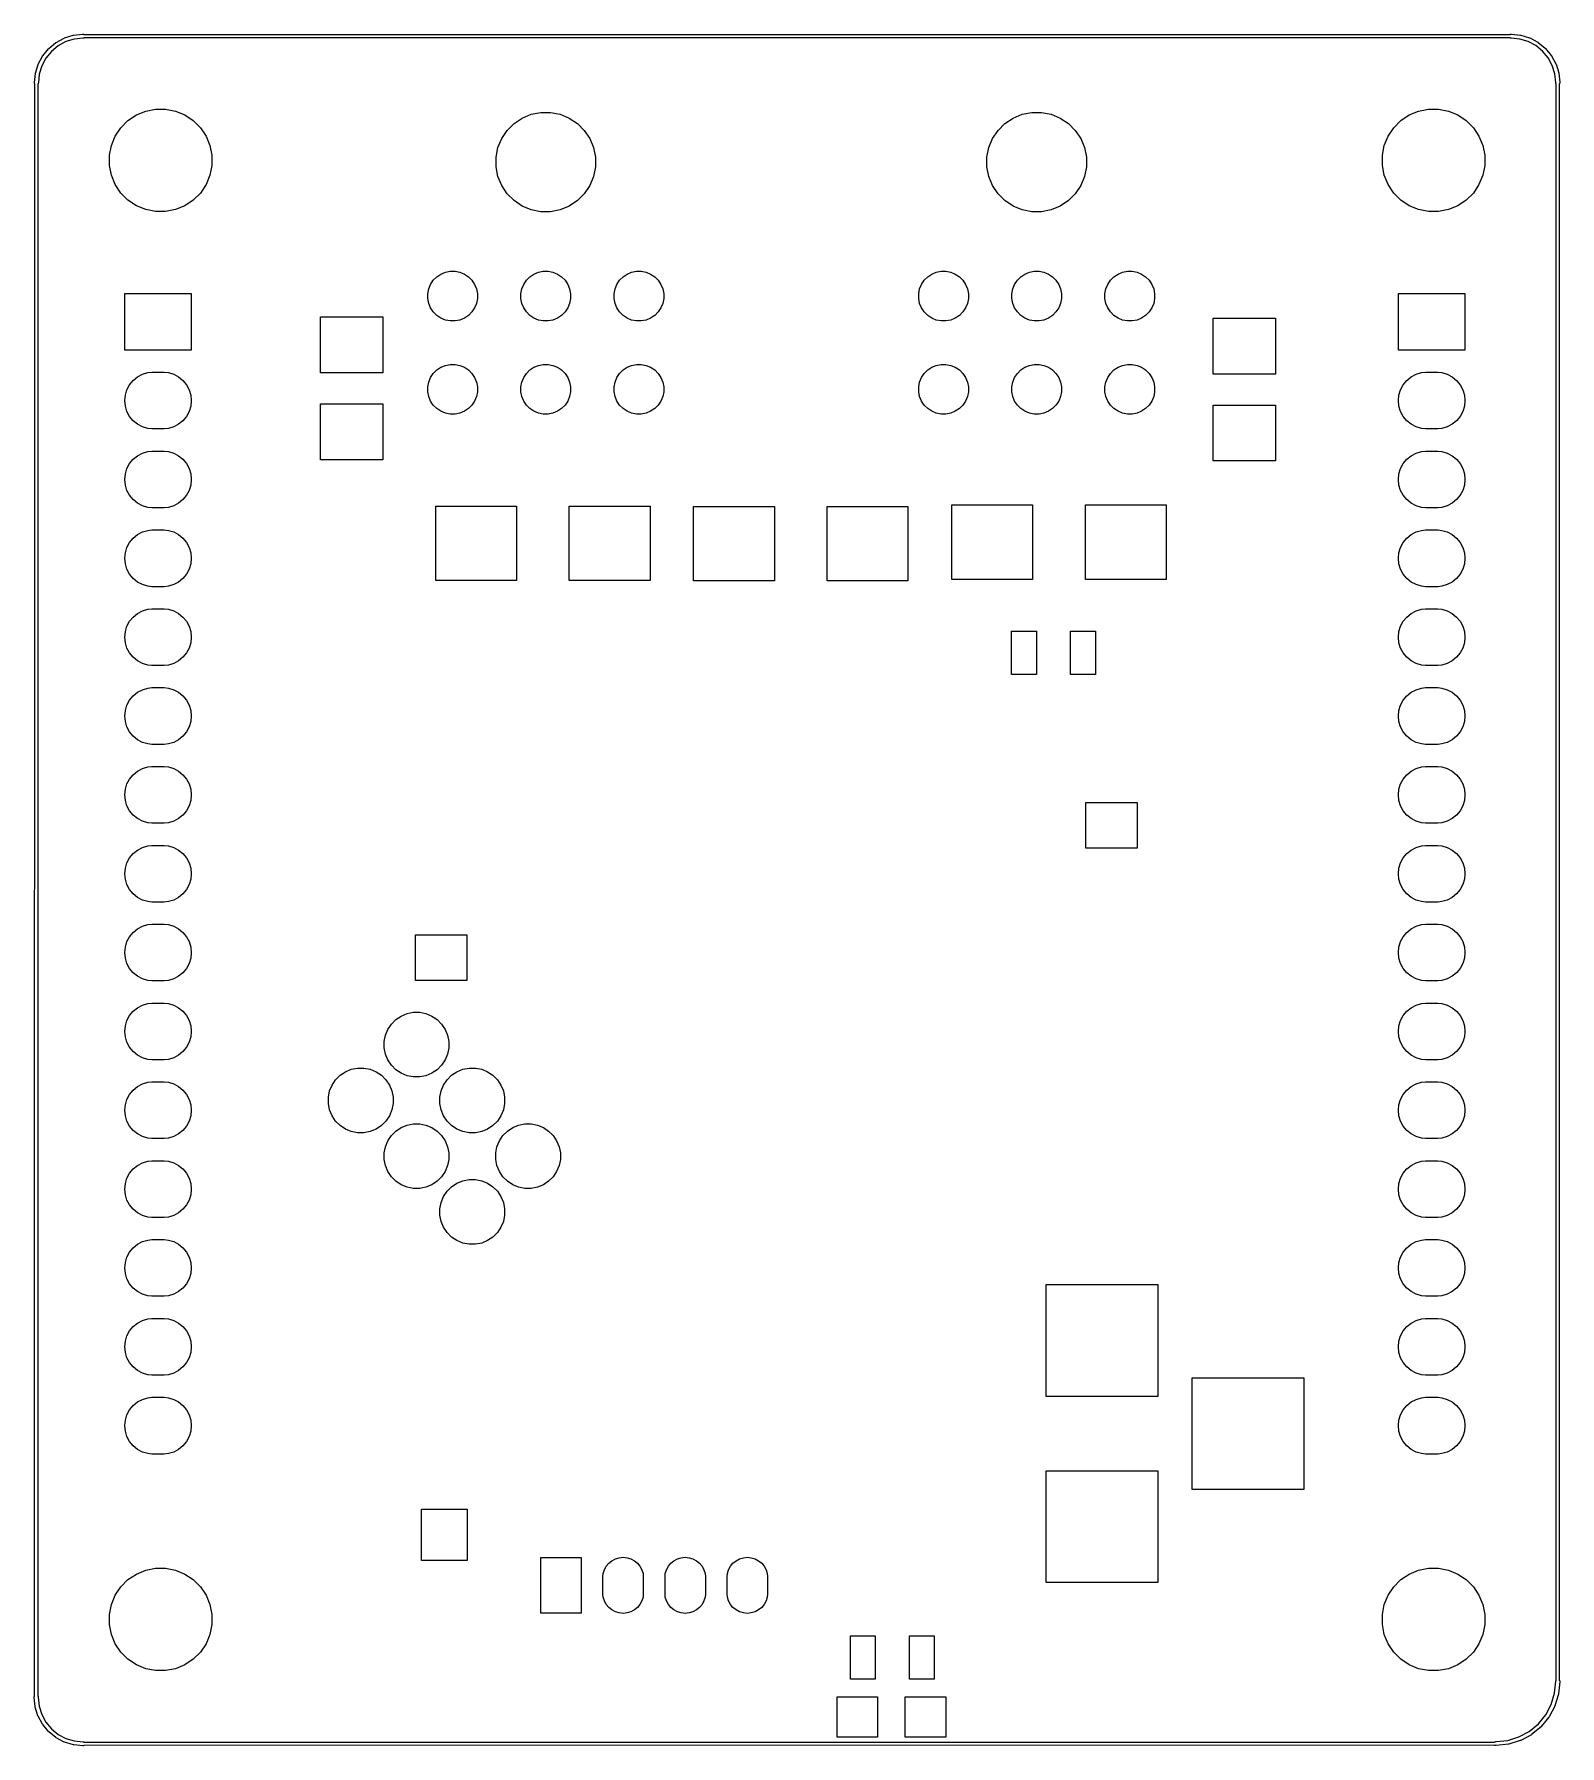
# Model space of a CAD drawing. Extents: x 84.4 to 133.6, y -110.1 to -54.9.
import ezdxf

# ---------------------------------------------------------------- set-up
doc = ezdxf.new("R2010")
doc.units = 0
doc.layers.add('BLACK', color=7, linetype='CONTINUOUS')

msp = doc.modelspace()

# ---------------------------------------------------------------- linework, layer by layer
at = {"layer": 'BLACK', "linetype": 'CONTINUOUS'}
for p, q in [((85.131, -55.2006), (85.3885, -55.0613)), ((85.3885, -55.0613), (85.3893, -55.0609)), ((85.3893, -55.0609), (85.3947, -55.0588)), ((85.3947, -55.0588), (85.3999, -55.0565)), ((85.3999, -55.0565), (85.6796, -54.97)), ((85.7112, -55.0931), (85.4435, -55.176)), ((85.6796, -54.97), (85.6805, -54.9697)), ((85.6796, -54.97), (85.6796, -54.97)), ((85.6796, -54.97), (85.6796, -54.97)), ((85.6805, -54.9697), (85.6861, -54.9686)), ((85.6861, -54.9686), (85.6917, -54.9675)), ((85.6917, -54.9675), (85.9829, -54.9369)), ((85.993, -55.0635), (85.7112, -55.0931)), ((85.9829, -54.9369), (85.9838, -54.9368)), ((85.9838, -54.9368), (85.9865, -54.9368)), ((85.9865, -54.9368), (85.9893, -54.9365)), ((85.9893, -54.9365), (85.9998, -54.9365)), ((86.0002, -55.0635), (85.993, -55.0635)), ((85.9998, -54.9365), (86.0007, -54.9365)), ((86.0126, -55.0622), (86.0002, -55.0635)), ((86.0007, -54.9365), (86.013, -54.9378)), ((86.0244, -55.0586), (86.0126, -55.0622)), ((86.013, -54.9378), (86.0248, -54.9415)), ((86.0353, -55.0528), (86.0244, -55.0586)), ((86.0248, -54.9415), (86.0357, -54.9475)), ((86.0387, -55.05), (86.0353, -55.0528)), ((86.0357, -54.9475), (86.0387, -54.95)), ((86.0387, -54.95), (131.961, -54.95)), ((131.961, -55.05), (86.0387, -55.05)), ((131.961, -54.95), (131.97, -54.9439)), ((131.969, -55.0556), (131.961, -55.05)), ((131.981, -55.0605), (131.969, -55.0556)), ((131.97, -54.9439), (131.982, -54.9392)), ((131.993, -55.0631), (131.981, -55.0605)), ((131.982, -54.9392), (131.994, -54.9368)), ((131.994, -55.0632), (131.993, -55.0631)), ((131.994, -54.9368), (132.006, -54.9368)), ((132.279, -55.0912), (131.994, -55.0632)), ((132.006, -54.9368), (132.298, -54.9654)), ((132.547, -55.1722), (132.279, -55.0912)), ((132.298, -54.9654), (132.298, -54.9654)), ((132.298, -54.9654), (132.298, -54.9655)), ((132.298, -54.9655), (132.304, -54.9666)), ((132.304, -54.9666), (132.31, -54.9678)), ((132.31, -54.9678), (132.59, -55.0524)), ((132.59, -55.0524), (132.591, -55.0527)), ((132.591, -55.0527), (132.596, -55.0549)), ((132.596, -55.0549), (132.601, -55.0571)), ((132.601, -55.0571), (132.86, -55.1946)), ((84.5571, -55.8986), (84.6946, -55.6401)), ((84.6946, -55.6401), (84.695, -55.6393)), ((84.695, -55.6393), (84.6982, -55.6346)), ((84.6982, -55.6346), (84.7014, -55.6298)), ((84.7014, -55.6298), (84.8864, -55.4029)), ((84.9809, -55.488), (84.8038, -55.7052)), ((84.8864, -55.4029), (84.887, -55.4022)), ((84.887, -55.4022), (84.8911, -55.3982)), ((84.8911, -55.3982), (84.8952, -55.3941)), ((84.8952, -55.3941), (85.1207, -55.2075)), ((85.1969, -55.3093), (84.9809, -55.488)), ((85.1207, -55.2075), (85.1214, -55.207)), ((85.1207, -55.2075), (85.1207, -55.2075)), ((85.1207, -55.2075), (85.1207, -55.2075)), ((85.1214, -55.207), (85.1262, -55.2038)), ((85.1262, -55.2038), (85.131, -55.2006)), ((85.4435, -55.176), (85.1969, -55.3093)), ((132.795, -55.3038), (132.547, -55.1722)), ((133.012, -55.4809), (132.795, -55.3038)), ((132.86, -55.1946), (132.861, -55.195)), ((132.861, -55.195), (132.865, -55.1982)), ((132.865, -55.1982), (132.87, -55.2014)), ((132.87, -55.2014), (133.097, -55.3864)), ((133.191, -55.6969), (133.012, -55.4809)), ((133.097, -55.3864), (133.098, -55.387)), ((133.098, -55.387), (133.102, -55.3911)), ((133.102, -55.3911), (133.106, -55.3952)), ((133.106, -55.3952), (133.292, -55.6207)), ((133.292, -55.6207), (133.292, -55.6207)), ((133.292, -55.6207), (133.292, -55.6207)), ((133.292, -55.6207), (133.293, -55.6214)), ((133.293, -55.6214), (133.296, -55.6262)), ((133.296, -55.6262), (133.299, -55.631)), ((133.299, -55.631), (133.439, -55.8885)), ((84.4368, -56.4938), (84.4654, -56.2025)), ((84.4654, -56.2025), (84.4655, -56.2016)), ((84.4655, -56.2016), (84.4666, -56.196)), ((84.4666, -56.196), (84.4678, -56.1903)), ((84.4678, -56.1903), (84.5524, -55.91)), ((84.5524, -55.91), (84.5527, -55.9092)), ((84.5527, -55.9092), (84.5549, -55.9039)), ((84.5549, -55.9039), (84.5571, -55.8986)), ((84.5912, -56.221), (84.5632, -56.5062)), ((84.6722, -55.9527), (84.5912, -56.221)), ((84.8038, -55.7052), (84.6722, -55.9527)), ((133.324, -55.9435), (133.191, -55.6969)), ((133.407, -56.2112), (133.324, -55.9435)), ((133.436, -56.493), (133.407, -56.2112)), ((133.439, -55.8885), (133.439, -55.8893)), ((133.439, -55.8893), (133.441, -55.8946)), ((133.441, -55.8946), (133.443, -55.8999)), ((133.443, -55.8999), (133.53, -56.1796)), ((133.53, -56.1796), (133.53, -56.1796)), ((133.53, -56.1796), (133.53, -56.1796)), ((133.53, -56.1796), (133.53, -56.1805)), ((133.53, -56.1805), (133.531, -56.1861)), ((133.531, -56.1861), (133.533, -56.1917)), ((133.533, -56.1917), (133.563, -56.4829)), ((84.4368, -56.5062), (84.4368, -56.4938)), ((84.4392, -56.5184), (84.4368, -56.5062)), ((84.4439, -56.5298), (84.4392, -56.5184)), ((84.4431, -108.461), (84.45, -56.5389)), ((84.45, -56.5389), (84.4439, -56.5298)), ((84.55, -56.5388), (84.5431, -108.461)), ((84.5556, -56.5306), (84.55, -56.5388)), ((84.5605, -56.5192), (84.5556, -56.5306)), ((84.5631, -56.5071), (84.5605, -56.5192)), ((84.5632, -56.5062), (84.5631, -56.5071)), ((133.436, -56.5002), (133.436, -56.493)), ((133.438, -56.5126), (133.436, -56.5002)), ((133.441, -56.5244), (133.438, -56.5126)), ((133.447, -56.5353), (133.441, -56.5244)), ((133.45, -56.5387), (133.447, -56.5353)), ((133.45, -107.961), (133.45, -56.5387)), ((133.553, -56.5357), (133.55, -56.5387)), ((133.55, -56.5387), (133.55, -107.961)), ((133.558, -56.5248), (133.553, -56.5357)), ((133.562, -56.513), (133.558, -56.5248)), ((133.563, -56.5007), (133.562, -56.513)), ((133.563, -56.4829), (133.563, -56.4838)), ((133.563, -56.4838), (133.563, -56.4865)), ((133.563, -56.4865), (133.563, -56.4893)), ((133.563, -56.4893), (133.564, -56.4998)), ((133.564, -56.4998), (133.563, -56.5007)), ((87.2184, -57.9482), (87.4482, -57.7184)), ((87.4482, -57.7184), (87.7184, -57.5378)), ((87.7184, -57.5378), (88.0187, -57.4134)), ((88.0187, -57.4134), (88.3375, -57.35)), ((88.3375, -57.35), (88.6625, -57.35)), ((88.6625, -57.35), (88.9813, -57.4134)), ((88.9813, -57.4134), (89.2816, -57.5378)), ((89.2816, -57.5378), (89.5518, -57.7184)), ((89.5518, -57.7184), (89.7816, -57.9482)), ((99.6615, -58.0331), (99.8844, -57.8102)), ((99.8844, -57.8102), (100.146, -57.6351)), ((100.146, -57.6351), (100.438, -57.5145)), ((100.438, -57.5145), (100.747, -57.453)), ((100.747, -57.453), (101.062, -57.453)), ((101.062, -57.453), (101.371, -57.5145)), ((101.371, -57.5145), (101.662, -57.6351)), ((101.662, -57.6351), (101.924, -57.8102)), ((101.924, -57.8102), (102.147, -58.0331)), ((115.473, -58.0331), (115.696, -57.8102)), ((115.696, -57.8102), (115.958, -57.6351)), ((115.958, -57.6351), (116.249, -57.5145)), ((116.249, -57.5145), (116.558, -57.453)), ((116.558, -57.453), (116.873, -57.453)), ((116.873, -57.453), (117.183, -57.5145)), ((117.183, -57.5145), (117.474, -57.6351)), ((117.474, -57.6351), (117.736, -57.8102)), ((117.736, -57.8102), (117.959, -58.0331)), ((128.218, -57.9482), (128.448, -57.7184)), ((128.448, -57.7184), (128.718, -57.5378)), ((128.718, -57.5378), (129.019, -57.4134)), ((129.019, -57.4134), (129.337, -57.35)), ((129.337, -57.35), (129.663, -57.35)), ((129.663, -57.35), (129.981, -57.4134)), ((129.981, -57.4134), (130.282, -57.5378)), ((130.282, -57.5378), (130.552, -57.7184)), ((130.552, -57.7184), (130.782, -57.9482)), ((86.9134, -58.5187), (87.0378, -58.2184)), ((87.0378, -58.2184), (87.2184, -57.9482)), ((89.7816, -57.9482), (89.9622, -58.2184)), ((89.9622, -58.2184), (90.0866, -58.5187)), ((99.3658, -58.5863), (99.4864, -58.2951)), ((99.4864, -58.2951), (99.6615, -58.0331)), ((102.147, -58.0331), (102.322, -58.2951)), ((102.322, -58.2951), (102.443, -58.5863)), ((115.177, -58.5863), (115.298, -58.2951)), ((115.298, -58.2951), (115.473, -58.0331)), ((117.959, -58.0331), (118.134, -58.2951)), ((118.134, -58.2951), (118.254, -58.5863)), ((127.913, -58.5187), (128.038, -58.2184)), ((128.038, -58.2184), (128.218, -57.9482)), ((130.782, -57.9482), (130.962, -58.2184)), ((130.962, -58.2184), (131.087, -58.5187)), ((86.85, -58.8375), (86.9134, -58.5187)), ((86.85, -59.1625), (86.85, -58.8375)), ((90.0866, -58.5187), (90.15, -58.8375)), ((90.15, -58.8375), (90.15, -59.1625)), ((99.3043, -58.8954), (99.3658, -58.5863)), ((99.3043, -59.2106), (99.3043, -58.8954)), ((102.443, -58.5863), (102.504, -58.8954)), ((102.504, -58.8954), (102.504, -59.2106)), ((115.116, -58.8954), (115.177, -58.5863)), ((115.116, -59.2106), (115.116, -58.8954)), ((118.254, -58.5863), (118.316, -58.8954)), ((118.316, -58.8954), (118.316, -59.2106)), ((127.85, -58.8375), (127.913, -58.5187)), ((127.85, -59.1625), (127.85, -58.8375)), ((131.087, -58.5187), (131.15, -58.8375)), ((131.15, -58.8375), (131.15, -59.1625)), ((86.9134, -59.4813), (86.85, -59.1625)), ((87.0378, -59.7816), (86.9134, -59.4813)), ((90.0866, -59.4813), (89.9622, -59.7816)), ((90.15, -59.1625), (90.0866, -59.4813)), ((99.3658, -59.5197), (99.3043, -59.2106)), ((99.4864, -59.8109), (99.3658, -59.5197)), ((102.443, -59.5197), (102.322, -59.8109)), ((102.504, -59.2106), (102.443, -59.5197)), ((115.177, -59.5197), (115.116, -59.2106)), ((115.298, -59.8109), (115.177, -59.5197)), ((118.254, -59.5197), (118.134, -59.8109)), ((118.316, -59.2106), (118.254, -59.5197)), ((127.913, -59.4813), (127.85, -59.1625)), ((128.038, -59.7816), (127.913, -59.4813)), ((131.087, -59.4813), (130.962, -59.7816)), ((131.15, -59.1625), (131.087, -59.4813)), ((87.2184, -60.0518), (87.0378, -59.7816)), ((87.4482, -60.2816), (87.2184, -60.0518)), ((89.7816, -60.0518), (89.5518, -60.2816)), ((89.9622, -59.7816), (89.7816, -60.0518)), ((99.6615, -60.0729), (99.4864, -59.8109)), ((99.8844, -60.2958), (99.6615, -60.0729)), ((102.147, -60.0729), (101.924, -60.2958)), ((102.322, -59.8109), (102.147, -60.0729)), ((115.473, -60.0729), (115.298, -59.8109)), ((115.696, -60.2958), (115.473, -60.0729)), ((117.959, -60.0729), (117.736, -60.2958)), ((118.134, -59.8109), (117.959, -60.0729)), ((128.218, -60.0518), (128.038, -59.7816)), ((128.448, -60.2816), (128.218, -60.0518)), ((130.782, -60.0518), (130.552, -60.2816)), ((130.962, -59.7816), (130.782, -60.0518)), ((87.7184, -60.4622), (87.4482, -60.2816)), ((88.0187, -60.5866), (87.7184, -60.4622)), ((88.3375, -60.65), (88.0187, -60.5866)), ((88.9813, -60.5866), (88.6625, -60.65)), ((89.2816, -60.4622), (88.9813, -60.5866)), ((89.5518, -60.2816), (89.2816, -60.4622)), ((100.146, -60.4709), (99.8844, -60.2958)), ((100.438, -60.5915), (100.146, -60.4709)), ((100.747, -60.653), (100.438, -60.5915)), ((101.371, -60.5915), (101.062, -60.653)), ((101.662, -60.4709), (101.371, -60.5915)), ((101.924, -60.2958), (101.662, -60.4709)), ((115.958, -60.4709), (115.696, -60.2958)), ((116.249, -60.5915), (115.958, -60.4709)), ((116.558, -60.653), (116.249, -60.5915)), ((117.183, -60.5915), (116.873, -60.653)), ((117.474, -60.4709), (117.183, -60.5915)), ((117.736, -60.2958), (117.474, -60.4709)), ((128.718, -60.4622), (128.448, -60.2816)), ((129.019, -60.5866), (128.718, -60.4622)), ((129.337, -60.65), (129.019, -60.5866)), ((129.981, -60.5866), (129.663, -60.65)), ((130.282, -60.4622), (129.981, -60.5866)), ((130.552, -60.2816), (130.282, -60.4622)), ((88.6625, -60.65), (88.3375, -60.65)), ((101.062, -60.653), (100.747, -60.653)), ((116.873, -60.653), (116.558, -60.653)), ((129.663, -60.65), (129.337, -60.65)), ((97.2829, -62.863), (97.3943, -62.7516)), ((97.3943, -62.7516), (97.5254, -62.664)), ((97.5254, -62.664), (97.6709, -62.6037)), ((97.6709, -62.6037), (97.8255, -62.573)), ((97.8255, -62.573), (97.9831, -62.573)), ((97.9831, -62.573), (98.1377, -62.6037)), ((98.1377, -62.6037), (98.2832, -62.664)), ((98.2832, -62.664), (98.4143, -62.7516)), ((98.4143, -62.7516), (98.5257, -62.863)), ((100.283, -62.863), (100.394, -62.7516)), ((100.394, -62.7516), (100.525, -62.664)), ((100.525, -62.664), (100.671, -62.6037)), ((100.671, -62.6037), (100.826, -62.573)), ((100.826, -62.573), (100.983, -62.573)), ((100.983, -62.573), (101.138, -62.6037)), ((101.138, -62.6037), (101.283, -62.664)), ((101.283, -62.664), (101.414, -62.7516)), ((101.414, -62.7516), (101.526, -62.863)), ((103.283, -62.863), (103.394, -62.7516)), ((103.394, -62.7516), (103.525, -62.664)), ((103.525, -62.664), (103.671, -62.6037)), ((103.671, -62.6037), (103.826, -62.573)), ((103.826, -62.573), (103.983, -62.573)), ((103.983, -62.573), (104.138, -62.6037)), ((104.138, -62.6037), (104.283, -62.664)), ((104.283, -62.664), (104.414, -62.7516)), ((104.414, -62.7516), (104.526, -62.863)), ((113.094, -62.863), (113.206, -62.7516)), ((113.206, -62.7516), (113.337, -62.664)), ((113.337, -62.664), (113.482, -62.6037)), ((113.482, -62.6037), (113.637, -62.573)), ((113.637, -62.573), (113.795, -62.573)), ((113.795, -62.573), (113.949, -62.6037)), ((113.949, -62.6037), (114.095, -62.664)), ((114.095, -62.664), (114.226, -62.7516)), ((114.226, -62.7516), (114.337, -62.863)), ((116.094, -62.863), (116.206, -62.7516)), ((116.206, -62.7516), (116.337, -62.664)), ((116.337, -62.664), (116.482, -62.6037)), ((116.482, -62.6037), (116.637, -62.573)), ((116.637, -62.573), (116.795, -62.573)), ((116.795, -62.573), (116.949, -62.6037)), ((116.949, -62.6037), (117.095, -62.664)), ((117.095, -62.664), (117.226, -62.7516)), ((117.226, -62.7516), (117.337, -62.863)), ((119.094, -62.863), (119.206, -62.7516)), ((119.206, -62.7516), (119.337, -62.664)), ((119.337, -62.664), (119.482, -62.6037)), ((119.482, -62.6037), (119.637, -62.573)), ((119.637, -62.573), (119.795, -62.573)), ((119.795, -62.573), (119.949, -62.6037)), ((119.949, -62.6037), (120.095, -62.664)), ((120.095, -62.664), (120.226, -62.7516)), ((120.226, -62.7516), (120.337, -62.863)), ((87.3514, -65.1121), (87.3514, -63.2849)), ((87.3514, -63.2849), (89.4834, -63.2849)), ((89.4834, -63.2849), (89.4834, -65.1121)), ((97.1043, -63.2942), (97.135, -63.1396)), ((97.1043, -63.4518), (97.1043, -63.2942)), ((97.135, -63.1396), (97.1953, -62.9941)), ((97.1953, -62.9941), (97.2829, -62.863)), ((98.5257, -62.863), (98.6133, -62.9941)), ((98.6133, -62.9941), (98.6736, -63.1396)), ((98.6736, -63.1396), (98.7043, -63.2942)), ((98.7043, -63.2942), (98.7043, -63.4518)), ((100.104, -63.2942), (100.135, -63.1396)), ((100.104, -63.4518), (100.104, -63.2942)), ((100.135, -63.1396), (100.195, -62.9941)), ((100.195, -62.9941), (100.283, -62.863)), ((101.526, -62.863), (101.613, -62.9941)), ((101.613, -62.9941), (101.674, -63.1396)), ((101.674, -63.1396), (101.704, -63.2942)), ((101.704, -63.2942), (101.704, -63.4518)), ((103.104, -63.2942), (103.135, -63.1396)), ((103.104, -63.4518), (103.104, -63.2942)), ((103.135, -63.1396), (103.195, -62.9941)), ((103.195, -62.9941), (103.283, -62.863)), ((104.526, -62.863), (104.613, -62.9941)), ((104.613, -62.9941), (104.674, -63.1396)), ((104.674, -63.1396), (104.704, -63.2942)), ((104.704, -63.2942), (104.704, -63.4518)), ((112.916, -63.2942), (112.947, -63.1396)), ((112.916, -63.4518), (112.916, -63.2942)), ((112.947, -63.1396), (113.007, -62.9941)), ((113.007, -62.9941), (113.094, -62.863)), ((114.337, -62.863), (114.425, -62.9941)), ((114.425, -62.9941), (114.485, -63.1396)), ((114.485, -63.1396), (114.516, -63.2942)), ((114.516, -63.2942), (114.516, -63.4518)), ((115.916, -63.2942), (115.947, -63.1396)), ((115.916, -63.4518), (115.916, -63.2942)), ((115.947, -63.1396), (116.007, -62.9941)), ((116.007, -62.9941), (116.094, -62.863)), ((117.337, -62.863), (117.425, -62.9941)), ((117.425, -62.9941), (117.485, -63.1396)), ((117.485, -63.1396), (117.516, -63.2942)), ((117.516, -63.2942), (117.516, -63.4518)), ((118.916, -63.2942), (118.947, -63.1396)), ((118.916, -63.4518), (118.916, -63.2942)), ((118.947, -63.1396), (119.007, -62.9941)), ((119.007, -62.9941), (119.094, -62.863)), ((120.337, -62.863), (120.425, -62.9941)), ((120.425, -62.9941), (120.485, -63.1396)), ((120.485, -63.1396), (120.516, -63.2942)), ((120.516, -63.2942), (120.516, -63.4518)), ((128.372, -65.1121), (128.372, -63.2849)), ((128.372, -63.2849), (130.504, -63.2849)), ((130.504, -63.2849), (130.504, -65.1121)), ((97.135, -63.6064), (97.1043, -63.4518)), ((97.1953, -63.7519), (97.135, -63.6064)), ((97.2829, -63.883), (97.1953, -63.7519)), ((97.3943, -63.9944), (97.2829, -63.883)), ((98.5257, -63.883), (98.4143, -63.9944)), ((98.6133, -63.7519), (98.5257, -63.883)), ((98.6736, -63.6064), (98.6133, -63.7519)), ((98.7043, -63.4518), (98.6736, -63.6064)), ((100.135, -63.6064), (100.104, -63.4518)), ((100.195, -63.7519), (100.135, -63.6064)), ((100.283, -63.883), (100.195, -63.7519)), ((100.394, -63.9944), (100.283, -63.883)), ((101.526, -63.883), (101.414, -63.9944)), ((101.613, -63.7519), (101.526, -63.883)), ((101.674, -63.6064), (101.613, -63.7519)), ((101.704, -63.4518), (101.674, -63.6064)), ((103.135, -63.6064), (103.104, -63.4518)), ((103.195, -63.7519), (103.135, -63.6064)), ((103.283, -63.883), (103.195, -63.7519)), ((103.394, -63.9944), (103.283, -63.883)), ((104.526, -63.883), (104.414, -63.9944)), ((104.613, -63.7519), (104.526, -63.883)), ((104.674, -63.6064), (104.613, -63.7519)), ((104.704, -63.4518), (104.674, -63.6064)), ((112.947, -63.6064), (112.916, -63.4518)), ((113.007, -63.7519), (112.947, -63.6064)), ((113.094, -63.883), (113.007, -63.7519)), ((113.206, -63.9944), (113.094, -63.883)), ((114.337, -63.883), (114.226, -63.9944)), ((114.425, -63.7519), (114.337, -63.883)), ((114.485, -63.6064), (114.425, -63.7519)), ((114.516, -63.4518), (114.485, -63.6064)), ((115.947, -63.6064), (115.916, -63.4518)), ((116.007, -63.7519), (115.947, -63.6064)), ((116.094, -63.883), (116.007, -63.7519)), ((116.206, -63.9944), (116.094, -63.883)), ((117.337, -63.883), (117.226, -63.9944)), ((117.425, -63.7519), (117.337, -63.883)), ((117.485, -63.6064), (117.425, -63.7519)), ((117.516, -63.4518), (117.485, -63.6064)), ((118.947, -63.6064), (118.916, -63.4518)), ((119.007, -63.7519), (118.947, -63.6064)), ((119.094, -63.883), (119.007, -63.7519)), ((119.206, -63.9944), (119.094, -63.883)), ((120.337, -63.883), (120.226, -63.9944)), ((120.425, -63.7519), (120.337, -63.883)), ((120.485, -63.6064), (120.425, -63.7519)), ((120.516, -63.4518), (120.485, -63.6064)), ((93.6523, -65.8457), (93.6523, -64.0448)), ((93.6523, -64.0448), (95.6539, -64.0448)), ((95.6539, -64.0448), (95.6539, -65.8457)), ((97.5254, -64.082), (97.3943, -63.9944)), ((97.6709, -64.1423), (97.5254, -64.082)), ((97.8255, -64.173), (97.6709, -64.1423)), ((97.9831, -64.173), (97.8255, -64.173)), ((98.1377, -64.1423), (97.9831, -64.173)), ((98.2832, -64.082), (98.1377, -64.1423)), ((98.4143, -63.9944), (98.2832, -64.082)), ((100.525, -64.082), (100.394, -63.9944)), ((100.671, -64.1423), (100.525, -64.082)), ((100.826, -64.173), (100.671, -64.1423)), ((100.983, -64.173), (100.826, -64.173)), ((101.138, -64.1423), (100.983, -64.173)), ((101.283, -64.082), (101.138, -64.1423)), ((101.414, -63.9944), (101.283, -64.082)), ((103.525, -64.082), (103.394, -63.9944)), ((103.671, -64.1423), (103.525, -64.082)), ((103.826, -64.173), (103.671, -64.1423)), ((103.983, -64.173), (103.826, -64.173)), ((104.138, -64.1423), (103.983, -64.173)), ((104.283, -64.082), (104.138, -64.1423)), ((104.414, -63.9944), (104.283, -64.082)), ((113.337, -64.082), (113.206, -63.9944)), ((113.482, -64.1423), (113.337, -64.082)), ((113.637, -64.173), (113.482, -64.1423)), ((113.795, -64.173), (113.637, -64.173)), ((113.949, -64.1423), (113.795, -64.173)), ((114.095, -64.082), (113.949, -64.1423)), ((114.226, -63.9944), (114.095, -64.082)), ((116.337, -64.082), (116.206, -63.9944)), ((116.482, -64.1423), (116.337, -64.082)), ((116.637, -64.173), (116.482, -64.1423)), ((116.795, -64.173), (116.637, -64.173)), ((116.949, -64.1423), (116.795, -64.173)), ((117.095, -64.082), (116.949, -64.1423)), ((117.226, -63.9944), (117.095, -64.082)), ((119.337, -64.082), (119.206, -63.9944)), ((119.482, -64.1423), (119.337, -64.082)), ((119.637, -64.173), (119.482, -64.1423)), ((119.795, -64.173), (119.637, -64.173)), ((119.949, -64.1423), (119.795, -64.173)), ((120.095, -64.082), (119.949, -64.1423)), ((120.226, -63.9944), (120.095, -64.082)), ((122.405, -65.8838), (122.405, -64.0829)), ((122.405, -64.0829), (124.407, -64.0829)), ((124.407, -64.0829), (124.407, -65.8838)), ((89.4834, -65.1121), (87.3514, -65.1121)), ((97.5254, -65.664), (97.6709, -65.6037)), ((97.6709, -65.6037), (97.8255, -65.573)), ((97.8255, -65.573), (97.9831, -65.573)), ((97.9831, -65.573), (98.1377, -65.6037)), ((98.1377, -65.6037), (98.2832, -65.664)), ((100.525, -65.664), (100.671, -65.6037)), ((100.671, -65.6037), (100.826, -65.573)), ((100.826, -65.573), (100.983, -65.573)), ((100.983, -65.573), (101.138, -65.6037)), ((101.138, -65.6037), (101.283, -65.664)), ((103.525, -65.664), (103.671, -65.6037)), ((103.671, -65.6037), (103.826, -65.573)), ((103.826, -65.573), (103.983, -65.573)), ((103.983, -65.573), (104.138, -65.6037)), ((104.138, -65.6037), (104.283, -65.664)), ((113.337, -65.664), (113.482, -65.6037)), ((113.482, -65.6037), (113.637, -65.573)), ((113.637, -65.573), (113.795, -65.573)), ((113.795, -65.573), (113.949, -65.6037)), ((113.949, -65.6037), (114.095, -65.664)), ((116.337, -65.664), (116.482, -65.6037)), ((116.482, -65.6037), (116.637, -65.573)), ((116.637, -65.573), (116.795, -65.573)), ((116.795, -65.573), (116.949, -65.6037)), ((116.949, -65.6037), (117.095, -65.664)), ((119.337, -65.664), (119.482, -65.6037)), ((119.482, -65.6037), (119.637, -65.573)), ((119.637, -65.573), (119.795, -65.573)), ((119.795, -65.573), (119.949, -65.6037)), ((119.949, -65.6037), (120.095, -65.664)), ((130.504, -65.1121), (128.372, -65.1121)), ((87.5017, -66.2285), (87.6159, -66.0894)), ((87.6159, -66.0894), (87.755, -65.9752)), ((87.755, -65.9752), (87.9137, -65.8904)), ((87.9137, -65.8904), (88.0859, -65.8381)), ((88.0859, -65.8381), (88.2201, -65.8249)), ((88.2201, -65.8249), (88.6147, -65.8249)), ((88.6147, -65.8249), (88.7489, -65.8381)), ((88.7489, -65.8381), (88.9211, -65.8904)), ((88.9211, -65.8904), (89.0798, -65.9752)), ((89.0798, -65.9752), (89.2189, -66.0894)), ((89.2189, -66.0894), (89.3331, -66.2285)), ((95.6539, -65.8457), (93.6523, -65.8457)), ((97.1043, -66.2942), (97.135, -66.1396)), ((97.135, -66.1396), (97.1953, -65.9941)), ((97.1953, -65.9941), (97.2829, -65.863)), ((97.2829, -65.863), (97.3943, -65.7516)), ((97.3943, -65.7516), (97.5254, -65.664)), ((98.2832, -65.664), (98.4143, -65.7516)), ((98.4143, -65.7516), (98.5257, -65.863)), ((98.5257, -65.863), (98.6133, -65.9941)), ((98.6133, -65.9941), (98.6736, -66.1396)), ((98.6736, -66.1396), (98.7043, -66.2942)), ((100.104, -66.2942), (100.135, -66.1396)), ((100.135, -66.1396), (100.195, -65.9941)), ((100.195, -65.9941), (100.283, -65.863)), ((100.283, -65.863), (100.394, -65.7516)), ((100.394, -65.7516), (100.525, -65.664)), ((101.283, -65.664), (101.414, -65.7516)), ((101.414, -65.7516), (101.526, -65.863)), ((101.526, -65.863), (101.613, -65.9941)), ((101.613, -65.9941), (101.674, -66.1396)), ((101.674, -66.1396), (101.704, -66.2942)), ((103.104, -66.2942), (103.135, -66.1396)), ((103.135, -66.1396), (103.195, -65.9941)), ((103.195, -65.9941), (103.283, -65.863)), ((103.283, -65.863), (103.394, -65.7516)), ((103.394, -65.7516), (103.525, -65.664)), ((104.283, -65.664), (104.414, -65.7516)), ((104.414, -65.7516), (104.526, -65.863)), ((104.526, -65.863), (104.613, -65.9941)), ((104.613, -65.9941), (104.674, -66.1396)), ((104.674, -66.1396), (104.704, -66.2942)), ((112.916, -66.2942), (112.947, -66.1396)), ((112.947, -66.1396), (113.007, -65.9941)), ((113.007, -65.9941), (113.094, -65.863)), ((113.094, -65.863), (113.206, -65.7516)), ((113.206, -65.7516), (113.337, -65.664)), ((114.095, -65.664), (114.226, -65.7516)), ((114.226, -65.7516), (114.337, -65.863)), ((114.337, -65.863), (114.425, -65.9941)), ((114.425, -65.9941), (114.485, -66.1396)), ((114.485, -66.1396), (114.516, -66.2942)), ((115.916, -66.2942), (115.947, -66.1396)), ((115.947, -66.1396), (116.007, -65.9941)), ((116.007, -65.9941), (116.094, -65.863)), ((116.094, -65.863), (116.206, -65.7516)), ((116.206, -65.7516), (116.337, -65.664)), ((117.095, -65.664), (117.226, -65.7516)), ((117.226, -65.7516), (117.337, -65.863)), ((117.337, -65.863), (117.425, -65.9941)), ((117.425, -65.9941), (117.485, -66.1396)), ((117.485, -66.1396), (117.516, -66.2942)), ((118.916, -66.2942), (118.947, -66.1396)), ((118.947, -66.1396), (119.007, -65.9941)), ((119.007, -65.9941), (119.094, -65.863)), ((119.094, -65.863), (119.206, -65.7516)), ((119.206, -65.7516), (119.337, -65.664)), ((120.095, -65.664), (120.226, -65.7516)), ((120.226, -65.7516), (120.337, -65.863)), ((120.337, -65.863), (120.425, -65.9941)), ((120.425, -65.9941), (120.485, -66.1396)), ((120.485, -66.1396), (120.516, -66.2942)), ((124.407, -65.8838), (122.405, -65.8838)), ((128.523, -66.2285), (128.637, -66.0894)), ((128.637, -66.0894), (128.776, -65.9752)), ((128.776, -65.9752), (128.935, -65.8904)), ((128.935, -65.8904), (129.107, -65.8381)), ((129.107, -65.8381), (129.241, -65.8249)), ((129.241, -65.8249), (129.636, -65.8249)), ((129.636, -65.8249), (129.77, -65.8381)), ((129.77, -65.8381), (129.942, -65.8904)), ((129.942, -65.8904), (130.101, -65.9752)), ((130.101, -65.9752), (130.24, -66.0894)), ((130.24, -66.0894), (130.354, -66.2285)), ((87.347, -66.7385), (87.3646, -66.5594)), ((87.3646, -66.5594), (87.4169, -66.3872)), ((87.4169, -66.3872), (87.5017, -66.2285)), ((89.3331, -66.2285), (89.4179, -66.3872)), ((89.4179, -66.3872), (89.4702, -66.5594)), ((89.4702, -66.5594), (89.4878, -66.7385)), ((97.1043, -66.4518), (97.1043, -66.2942)), ((97.135, -66.6064), (97.1043, -66.4518)), ((97.1953, -66.7519), (97.135, -66.6064)), ((98.6736, -66.6064), (98.6133, -66.7519)), ((98.7043, -66.4518), (98.6736, -66.6064)), ((98.7043, -66.2942), (98.7043, -66.4518)), ((100.104, -66.4518), (100.104, -66.2942)), ((100.135, -66.6064), (100.104, -66.4518)), ((100.195, -66.7519), (100.135, -66.6064)), ((101.674, -66.6064), (101.613, -66.7519)), ((101.704, -66.4518), (101.674, -66.6064)), ((101.704, -66.2942), (101.704, -66.4518)), ((103.104, -66.4518), (103.104, -66.2942)), ((103.135, -66.6064), (103.104, -66.4518)), ((103.195, -66.7519), (103.135, -66.6064)), ((104.674, -66.6064), (104.613, -66.7519)), ((104.704, -66.4518), (104.674, -66.6064)), ((104.704, -66.2942), (104.704, -66.4518)), ((112.916, -66.4518), (112.916, -66.2942)), ((112.947, -66.6064), (112.916, -66.4518)), ((113.007, -66.7519), (112.947, -66.6064)), ((114.485, -66.6064), (114.425, -66.7519)), ((114.516, -66.4518), (114.485, -66.6064)), ((114.516, -66.2942), (114.516, -66.4518)), ((115.916, -66.4518), (115.916, -66.2942)), ((115.947, -66.6064), (115.916, -66.4518)), ((116.007, -66.7519), (115.947, -66.6064)), ((117.485, -66.6064), (117.425, -66.7519)), ((117.516, -66.4518), (117.485, -66.6064)), ((117.516, -66.2942), (117.516, -66.4518)), ((118.916, -66.4518), (118.916, -66.2942)), ((118.947, -66.6064), (118.916, -66.4518)), ((119.007, -66.7519), (118.947, -66.6064)), ((120.485, -66.6064), (120.425, -66.7519)), ((120.516, -66.4518), (120.485, -66.6064)), ((120.516, -66.2942), (120.516, -66.4518)), ((128.368, -66.7385), (128.386, -66.5594)), ((128.386, -66.5594), (128.438, -66.3872)), ((128.438, -66.3872), (128.523, -66.2285)), ((130.354, -66.2285), (130.439, -66.3872)), ((130.439, -66.3872), (130.491, -66.5594)), ((130.491, -66.5594), (130.509, -66.7385)), ((87.3646, -66.9176), (87.347, -66.7385)), ((87.4169, -67.0898), (87.3646, -66.9176)), ((87.5017, -67.2485), (87.4169, -67.0898)), ((87.6159, -67.3876), (87.5017, -67.2485)), ((89.3331, -67.2485), (89.2189, -67.3876)), ((89.4179, -67.0898), (89.3331, -67.2485)), ((89.4702, -66.9176), (89.4179, -67.0898)), ((89.4878, -66.7385), (89.4702, -66.9176)), ((93.6523, -68.6448), (93.6523, -66.8439)), ((93.6523, -66.8439), (95.6539, -66.8439)), ((95.6539, -66.8439), (95.6539, -68.6448)), ((97.2829, -66.883), (97.1953, -66.7519)), ((97.3943, -66.9944), (97.2829, -66.883)), ((97.5254, -67.082), (97.3943, -66.9944)), ((97.6709, -67.1423), (97.5254, -67.082)), ((97.8255, -67.173), (97.6709, -67.1423)), ((97.9831, -67.173), (97.8255, -67.173)), ((98.1377, -67.1423), (97.9831, -67.173)), ((98.2832, -67.082), (98.1377, -67.1423)), ((98.4143, -66.9944), (98.2832, -67.082)), ((98.5257, -66.883), (98.4143, -66.9944)), ((98.6133, -66.7519), (98.5257, -66.883)), ((100.283, -66.883), (100.195, -66.7519)), ((100.394, -66.9944), (100.283, -66.883)), ((100.525, -67.082), (100.394, -66.9944)), ((100.671, -67.1423), (100.525, -67.082)), ((100.826, -67.173), (100.671, -67.1423)), ((100.983, -67.173), (100.826, -67.173)), ((101.138, -67.1423), (100.983, -67.173)), ((101.283, -67.082), (101.138, -67.1423)), ((101.414, -66.9944), (101.283, -67.082)), ((101.526, -66.883), (101.414, -66.9944)), ((101.613, -66.7519), (101.526, -66.883)), ((103.283, -66.883), (103.195, -66.7519)), ((103.394, -66.9944), (103.283, -66.883)), ((103.525, -67.082), (103.394, -66.9944)), ((103.671, -67.1423), (103.525, -67.082)), ((103.826, -67.173), (103.671, -67.1423)), ((103.983, -67.173), (103.826, -67.173)), ((104.138, -67.1423), (103.983, -67.173)), ((104.283, -67.082), (104.138, -67.1423)), ((104.414, -66.9944), (104.283, -67.082)), ((104.526, -66.883), (104.414, -66.9944)), ((104.613, -66.7519), (104.526, -66.883)), ((113.094, -66.883), (113.007, -66.7519)), ((113.206, -66.9944), (113.094, -66.883)), ((113.337, -67.082), (113.206, -66.9944)), ((113.482, -67.1423), (113.337, -67.082)), ((113.637, -67.173), (113.482, -67.1423)), ((113.795, -67.173), (113.637, -67.173)), ((113.949, -67.1423), (113.795, -67.173)), ((114.095, -67.082), (113.949, -67.1423)), ((114.226, -66.9944), (114.095, -67.082)), ((114.337, -66.883), (114.226, -66.9944)), ((114.425, -66.7519), (114.337, -66.883)), ((116.094, -66.883), (116.007, -66.7519)), ((116.206, -66.9944), (116.094, -66.883)), ((116.337, -67.082), (116.206, -66.9944)), ((116.482, -67.1423), (116.337, -67.082)), ((116.637, -67.173), (116.482, -67.1423)), ((116.795, -67.173), (116.637, -67.173)), ((116.949, -67.1423), (116.795, -67.173)), ((117.095, -67.082), (116.949, -67.1423)), ((117.226, -66.9944), (117.095, -67.082)), ((117.337, -66.883), (117.226, -66.9944)), ((117.425, -66.7519), (117.337, -66.883)), ((119.094, -66.883), (119.007, -66.7519)), ((119.206, -66.9944), (119.094, -66.883)), ((119.337, -67.082), (119.206, -66.9944)), ((119.482, -67.1423), (119.337, -67.082)), ((119.637, -67.173), (119.482, -67.1423)), ((119.795, -67.173), (119.637, -67.173)), ((119.949, -67.1423), (119.795, -67.173)), ((120.095, -67.082), (119.949, -67.1423)), ((120.226, -66.9944), (120.095, -67.082)), ((120.337, -66.883), (120.226, -66.9944)), ((120.425, -66.7519), (120.337, -66.883)), ((122.405, -68.6829), (122.405, -66.882)), ((122.405, -66.882), (124.407, -66.882)), ((124.407, -66.882), (124.407, -68.6829)), ((128.386, -66.9176), (128.368, -66.7385)), ((128.438, -67.0898), (128.386, -66.9176)), ((128.523, -67.2485), (128.438, -67.0898)), ((128.637, -67.3876), (128.523, -67.2485)), ((130.354, -67.2485), (130.24, -67.3876)), ((130.439, -67.0898), (130.354, -67.2485)), ((130.491, -66.9176), (130.439, -67.0898)), ((130.509, -66.7385), (130.491, -66.9176)), ((87.755, -67.5018), (87.6159, -67.3876)), ((87.9137, -67.5866), (87.755, -67.5018)), ((88.0859, -67.6389), (87.9137, -67.5866)), ((88.2201, -67.6521), (88.0859, -67.6389)), ((88.6147, -67.6521), (88.2201, -67.6521)), ((88.7489, -67.6389), (88.6147, -67.6521)), ((88.9211, -67.5866), (88.7489, -67.6389)), ((89.0798, -67.5018), (88.9211, -67.5866)), ((89.2189, -67.3876), (89.0798, -67.5018)), ((128.776, -67.5018), (128.637, -67.3876)), ((128.935, -67.5866), (128.776, -67.5018)), ((129.107, -67.6389), (128.935, -67.5866)), ((129.241, -67.6521), (129.107, -67.6389)), ((129.636, -67.6521), (129.241, -67.6521)), ((129.77, -67.6389), (129.636, -67.6521)), ((129.942, -67.5866), (129.77, -67.6389)), ((130.101, -67.5018), (129.942, -67.5866)), ((130.24, -67.3876), (130.101, -67.5018)), ((88.0859, -68.3781), (88.2201, -68.3649)), ((88.2201, -68.3649), (88.6147, -68.3649)), ((88.6147, -68.3649), (88.7489, -68.3781)), ((129.107, -68.3781), (129.241, -68.3649)), ((129.241, -68.3649), (129.636, -68.3649)), ((129.636, -68.3649), (129.77, -68.3781)), ((87.4169, -68.9272), (87.5017, -68.7685)), ((87.5017, -68.7685), (87.6159, -68.6294)), ((87.6159, -68.6294), (87.755, -68.5152)), ((87.755, -68.5152), (87.9137, -68.4304)), ((87.9137, -68.4304), (88.0859, -68.3781)), ((88.7489, -68.3781), (88.9211, -68.4304)), ((88.9211, -68.4304), (89.0798, -68.5152)), ((89.0798, -68.5152), (89.2189, -68.6294)), ((89.2189, -68.6294), (89.3331, -68.7685)), ((89.3331, -68.7685), (89.4179, -68.9272)), ((95.6539, -68.6448), (93.6523, -68.6448)), ((124.407, -68.6829), (122.405, -68.6829)), ((128.438, -68.9272), (128.523, -68.7685)), ((128.523, -68.7685), (128.637, -68.6294)), ((128.637, -68.6294), (128.776, -68.5152)), ((128.776, -68.5152), (128.935, -68.4304)), ((128.935, -68.4304), (129.107, -68.3781)), ((129.77, -68.3781), (129.942, -68.4304)), ((129.942, -68.4304), (130.101, -68.5152)), ((130.101, -68.5152), (130.24, -68.6294)), ((130.24, -68.6294), (130.354, -68.7685)), ((130.354, -68.7685), (130.439, -68.9272)), ((87.347, -69.2785), (87.3646, -69.0994)), ((87.3646, -69.4576), (87.347, -69.2785)), ((87.3646, -69.0994), (87.4169, -68.9272)), ((87.4169, -69.6298), (87.3646, -69.4576)), ((89.4179, -68.9272), (89.4702, -69.0994)), ((89.4702, -69.4576), (89.4179, -69.6298)), ((89.4702, -69.0994), (89.4878, -69.2785)), ((89.4878, -69.2785), (89.4702, -69.4576)), ((128.368, -69.2785), (128.386, -69.0994)), ((128.386, -69.4576), (128.368, -69.2785)), ((128.386, -69.0994), (128.438, -68.9272)), ((128.438, -69.6298), (128.386, -69.4576)), ((130.439, -68.9272), (130.491, -69.0994)), ((130.491, -69.4576), (130.439, -69.6298)), ((130.491, -69.0994), (130.509, -69.2785)), ((130.509, -69.2785), (130.491, -69.4576)), ((87.5017, -69.7885), (87.4169, -69.6298)), ((87.6159, -69.9276), (87.5017, -69.7885)), ((87.755, -70.0418), (87.6159, -69.9276)), ((89.2189, -69.9276), (89.0798, -70.0418)), ((89.3331, -69.7885), (89.2189, -69.9276)), ((89.4179, -69.6298), (89.3331, -69.7885)), ((128.523, -69.7885), (128.438, -69.6298)), ((128.637, -69.9276), (128.523, -69.7885)), ((128.776, -70.0418), (128.637, -69.9276)), ((130.24, -69.9276), (130.101, -70.0418)), ((130.354, -69.7885), (130.24, -69.9276)), ((130.439, -69.6298), (130.354, -69.7885)), ((87.9137, -70.1266), (87.755, -70.0418)), ((88.0859, -70.1789), (87.9137, -70.1266)), ((88.2201, -70.1921), (88.0859, -70.1789)), ((88.6147, -70.1921), (88.2201, -70.1921)), ((88.7489, -70.1789), (88.6147, -70.1921)), ((88.9211, -70.1266), (88.7489, -70.1789)), ((89.0798, -70.0418), (88.9211, -70.1266)), ((97.3626, -72.5359), (97.3626, -70.1359)), ((97.3626, -70.1359), (99.9626, -70.1359)), ((99.9626, -70.1359), (99.9626, -72.5359)), ((101.663, -72.5359), (101.663, -70.1359)), ((101.663, -70.1359), (104.263, -70.1359)), ((104.263, -70.1359), (104.263, -72.5359)), ((105.668, -72.5486), (105.668, -70.1486)), ((105.668, -70.1486), (108.268, -70.1486)), ((108.268, -70.1486), (108.268, -72.5486)), ((109.968, -72.5486), (109.968, -70.1486)), ((109.968, -70.1486), (112.568, -70.1486)), ((112.568, -70.1486), (112.568, -72.5486)), ((113.987, -72.4978), (113.987, -70.0978)), ((113.987, -70.0978), (116.587, -70.0978)), ((116.587, -70.0978), (116.587, -72.4978)), ((118.287, -72.4978), (118.287, -70.0978)), ((118.287, -70.0978), (120.887, -70.0978)), ((120.887, -70.0978), (120.887, -72.4978)), ((128.935, -70.1266), (128.776, -70.0418)), ((129.107, -70.1789), (128.935, -70.1266)), ((129.241, -70.1921), (129.107, -70.1789)), ((129.636, -70.1921), (129.241, -70.1921)), ((129.77, -70.1789), (129.636, -70.1921)), ((129.942, -70.1266), (129.77, -70.1789)), ((130.101, -70.0418), (129.942, -70.1266)), ((87.6159, -71.1694), (87.755, -71.0552)), ((87.755, -71.0552), (87.9137, -70.9704)), ((87.9137, -70.9704), (88.0859, -70.9181)), ((88.0859, -70.9181), (88.2201, -70.9049)), ((88.2201, -70.9049), (88.6147, -70.9049)), ((88.6147, -70.9049), (88.7489, -70.9181)), ((88.7489, -70.9181), (88.9211, -70.9704)), ((88.9211, -70.9704), (89.0798, -71.0552)), ((89.0798, -71.0552), (89.2189, -71.1694)), ((128.637, -71.1694), (128.776, -71.0552)), ((128.776, -71.0552), (128.935, -70.9704)), ((128.935, -70.9704), (129.107, -70.9181)), ((129.107, -70.9181), (129.241, -70.9049)), ((129.241, -70.9049), (129.636, -70.9049)), ((129.636, -70.9049), (129.77, -70.9181)), ((129.77, -70.9181), (129.942, -70.9704)), ((129.942, -70.9704), (130.101, -71.0552)), ((130.101, -71.0552), (130.24, -71.1694)), ((87.347, -71.8185), (87.3646, -71.6394)), ((87.3646, -71.6394), (87.4169, -71.4672)), ((87.4169, -71.4672), (87.5017, -71.3085)), ((87.5017, -71.3085), (87.6159, -71.1694)), ((89.2189, -71.1694), (89.3331, -71.3085)), ((89.3331, -71.3085), (89.4179, -71.4672)), ((89.4179, -71.4672), (89.4702, -71.6394)), ((89.4702, -71.6394), (89.4878, -71.8185)), ((128.368, -71.8185), (128.386, -71.6394)), ((128.386, -71.6394), (128.438, -71.4672)), ((128.438, -71.4672), (128.523, -71.3085)), ((128.523, -71.3085), (128.637, -71.1694)), ((130.24, -71.1694), (130.354, -71.3085)), ((130.354, -71.3085), (130.439, -71.4672)), ((130.439, -71.4672), (130.491, -71.6394)), ((130.491, -71.6394), (130.509, -71.8185)), ((87.3646, -71.9976), (87.347, -71.8185)), ((87.4169, -72.1698), (87.3646, -71.9976)), ((87.5017, -72.3285), (87.4169, -72.1698)), ((89.4179, -72.1698), (89.3331, -72.3285)), ((89.4702, -71.9976), (89.4179, -72.1698)), ((89.4878, -71.8185), (89.4702, -71.9976)), ((128.386, -71.9976), (128.368, -71.8185)), ((128.438, -72.1698), (128.386, -71.9976)), ((128.523, -72.3285), (128.438, -72.1698)), ((130.439, -72.1698), (130.354, -72.3285)), ((130.491, -71.9976), (130.439, -72.1698)), ((130.509, -71.8185), (130.491, -71.9976)), ((87.6159, -72.4676), (87.5017, -72.3285)), ((87.755, -72.5818), (87.6159, -72.4676)), ((87.9137, -72.6666), (87.755, -72.5818)), ((88.0859, -72.7189), (87.9137, -72.6666)), ((88.2201, -72.7321), (88.0859, -72.7189)), ((88.6147, -72.7321), (88.2201, -72.7321)), ((88.7489, -72.7189), (88.6147, -72.7321)), ((88.9211, -72.6666), (88.7489, -72.7189)), ((89.0798, -72.5818), (88.9211, -72.6666)), ((89.2189, -72.4676), (89.0798, -72.5818)), ((89.3331, -72.3285), (89.2189, -72.4676)), ((99.9626, -72.5359), (97.3626, -72.5359)), ((104.263, -72.5359), (101.663, -72.5359)), ((108.268, -72.5486), (105.668, -72.5486)), ((112.568, -72.5486), (109.968, -72.5486)), ((116.587, -72.4978), (113.987, -72.4978)), ((120.887, -72.4978), (118.287, -72.4978)), ((128.637, -72.4676), (128.523, -72.3285)), ((128.776, -72.5818), (128.637, -72.4676)), ((128.935, -72.6666), (128.776, -72.5818)), ((129.107, -72.7189), (128.935, -72.6666)), ((129.241, -72.7321), (129.107, -72.7189)), ((129.636, -72.7321), (129.241, -72.7321)), ((129.77, -72.7189), (129.636, -72.7321)), ((129.942, -72.6666), (129.77, -72.7189)), ((130.101, -72.5818), (129.942, -72.6666)), ((130.24, -72.4676), (130.101, -72.5818)), ((130.354, -72.3285), (130.24, -72.4676)), ((87.4169, -74.0072), (87.5017, -73.8485)), ((87.5017, -73.8485), (87.6159, -73.7094)), ((87.6159, -73.7094), (87.755, -73.5952)), ((87.755, -73.5952), (87.9137, -73.5104)), ((87.9137, -73.5104), (88.0859, -73.4581)), ((88.0859, -73.4581), (88.2201, -73.4449)), ((88.2201, -73.4449), (88.6147, -73.4449)), ((88.6147, -73.4449), (88.7489, -73.4581)), ((88.7489, -73.4581), (88.9211, -73.5104)), ((88.9211, -73.5104), (89.0798, -73.5952)), ((89.0798, -73.5952), (89.2189, -73.7094)), ((89.2189, -73.7094), (89.3331, -73.8485)), ((89.3331, -73.8485), (89.4179, -74.0072)), ((128.438, -74.0072), (128.523, -73.8485)), ((128.523, -73.8485), (128.637, -73.7094)), ((128.637, -73.7094), (128.776, -73.5952)), ((128.776, -73.5952), (128.935, -73.5104)), ((128.935, -73.5104), (129.107, -73.4581)), ((129.107, -73.4581), (129.241, -73.4449)), ((129.241, -73.4449), (129.636, -73.4449)), ((129.636, -73.4449), (129.77, -73.4581)), ((129.77, -73.4581), (129.942, -73.5104)), ((129.942, -73.5104), (130.101, -73.5952)), ((130.101, -73.5952), (130.24, -73.7094)), ((130.24, -73.7094), (130.354, -73.8485)), ((130.354, -73.8485), (130.439, -74.0072)), ((87.347, -74.3585), (87.3646, -74.1794)), ((87.3646, -74.5376), (87.347, -74.3585)), ((87.3646, -74.1794), (87.4169, -74.0072)), ((89.4179, -74.0072), (89.4702, -74.1794)), ((89.4702, -74.1794), (89.4878, -74.3585)), ((89.4878, -74.3585), (89.4702, -74.5376)), ((115.909, -75.5665), (115.909, -74.1665)), ((115.909, -74.1665), (116.709, -74.1665)), ((116.709, -74.1665), (116.709, -75.5665)), ((117.809, -75.5665), (117.809, -74.1665)), ((117.809, -74.1665), (118.609, -74.1665)), ((118.609, -74.1665), (118.609, -75.5665)), ((128.368, -74.3585), (128.386, -74.1794)), ((128.386, -74.5376), (128.368, -74.3585)), ((128.386, -74.1794), (128.438, -74.0072)), ((130.439, -74.0072), (130.491, -74.1794)), ((130.491, -74.1794), (130.509, -74.3585)), ((130.509, -74.3585), (130.491, -74.5376)), ((87.4169, -74.7098), (87.3646, -74.5376)), ((87.5017, -74.8685), (87.4169, -74.7098)), ((87.6159, -75.0076), (87.5017, -74.8685)), ((89.3331, -74.8685), (89.2189, -75.0076)), ((89.4179, -74.7098), (89.3331, -74.8685)), ((89.4702, -74.5376), (89.4179, -74.7098)), ((128.438, -74.7098), (128.386, -74.5376)), ((128.523, -74.8685), (128.438, -74.7098)), ((128.637, -75.0076), (128.523, -74.8685)), ((130.354, -74.8685), (130.24, -75.0076)), ((130.439, -74.7098), (130.354, -74.8685)), ((130.491, -74.5376), (130.439, -74.7098)), ((87.755, -75.1218), (87.6159, -75.0076)), ((87.9137, -75.2066), (87.755, -75.1218)), ((88.0859, -75.2589), (87.9137, -75.2066)), ((88.2201, -75.2721), (88.0859, -75.2589)), ((88.6147, -75.2721), (88.2201, -75.2721)), ((88.7489, -75.2589), (88.6147, -75.2721)), ((88.9211, -75.2066), (88.7489, -75.2589)), ((89.0798, -75.1218), (88.9211, -75.2066)), ((89.2189, -75.0076), (89.0798, -75.1218)), ((128.776, -75.1218), (128.637, -75.0076)), ((128.935, -75.2066), (128.776, -75.1218)), ((129.107, -75.2589), (128.935, -75.2066)), ((129.241, -75.2721), (129.107, -75.2589)), ((129.636, -75.2721), (129.241, -75.2721)), ((129.77, -75.2589), (129.636, -75.2721)), ((129.942, -75.2066), (129.77, -75.2589)), ((130.101, -75.1218), (129.942, -75.2066)), ((130.24, -75.0076), (130.101, -75.1218)), ((87.755, -76.1352), (87.9137, -76.0504)), ((87.9137, -76.0504), (88.0859, -75.9981)), ((88.0859, -75.9981), (88.2201, -75.9849)), ((88.2201, -75.9849), (88.6147, -75.9849)), ((88.6147, -75.9849), (88.7489, -75.9981)), ((88.7489, -75.9981), (88.9211, -76.0504)), ((88.9211, -76.0504), (89.0798, -76.1352)), ((116.709, -75.5665), (115.909, -75.5665)), ((118.609, -75.5665), (117.809, -75.5665)), ((128.776, -76.1352), (128.935, -76.0504)), ((128.935, -76.0504), (129.107, -75.9981)), ((129.107, -75.9981), (129.241, -75.9849)), ((129.241, -75.9849), (129.636, -75.9849)), ((129.636, -75.9849), (129.77, -75.9981)), ((129.77, -75.9981), (129.942, -76.0504)), ((129.942, -76.0504), (130.101, -76.1352)), ((87.3646, -76.7194), (87.4169, -76.5472)), ((87.4169, -76.5472), (87.5017, -76.3885)), ((87.5017, -76.3885), (87.6159, -76.2494)), ((87.6159, -76.2494), (87.755, -76.1352)), ((89.0798, -76.1352), (89.2189, -76.2494)), ((89.2189, -76.2494), (89.3331, -76.3885)), ((89.3331, -76.3885), (89.4179, -76.5472)), ((89.4179, -76.5472), (89.4702, -76.7194)), ((128.386, -76.7194), (128.438, -76.5472)), ((128.438, -76.5472), (128.523, -76.3885)), ((128.523, -76.3885), (128.637, -76.2494)), ((128.637, -76.2494), (128.776, -76.1352)), ((130.101, -76.1352), (130.24, -76.2494)), ((130.24, -76.2494), (130.354, -76.3885)), ((130.354, -76.3885), (130.439, -76.5472)), ((130.439, -76.5472), (130.491, -76.7194)), ((87.347, -76.8985), (87.3646, -76.7194)), ((87.3646, -77.0776), (87.347, -76.8985)), ((87.4169, -77.2498), (87.3646, -77.0776)), ((89.4702, -77.0776), (89.4179, -77.2498)), ((89.4702, -76.7194), (89.4878, -76.8985)), ((89.4878, -76.8985), (89.4702, -77.0776)), ((128.368, -76.8985), (128.386, -76.7194)), ((128.386, -77.0776), (128.368, -76.8985)), ((128.438, -77.2498), (128.386, -77.0776)), ((130.491, -77.0776), (130.439, -77.2498)), ((130.491, -76.7194), (130.509, -76.8985)), ((130.509, -76.8985), (130.491, -77.0776)), ((87.5017, -77.4085), (87.4169, -77.2498)), ((87.6159, -77.5476), (87.5017, -77.4085)), ((87.755, -77.6618), (87.6159, -77.5476)), ((87.9137, -77.7466), (87.755, -77.6618)), ((89.0798, -77.6618), (88.9211, -77.7466)), ((89.2189, -77.5476), (89.0798, -77.6618)), ((89.3331, -77.4085), (89.2189, -77.5476)), ((89.4179, -77.2498), (89.3331, -77.4085)), ((128.523, -77.4085), (128.438, -77.2498)), ((128.637, -77.5476), (128.523, -77.4085)), ((128.776, -77.6618), (128.637, -77.5476)), ((128.935, -77.7466), (128.776, -77.6618)), ((130.101, -77.6618), (129.942, -77.7466)), ((130.24, -77.5476), (130.101, -77.6618)), ((130.354, -77.4085), (130.24, -77.5476)), ((130.439, -77.2498), (130.354, -77.4085)), ((88.0859, -77.7989), (87.9137, -77.7466)), ((88.2201, -77.8121), (88.0859, -77.7989)), ((88.6147, -77.8121), (88.2201, -77.8121)), ((88.7489, -77.7989), (88.6147, -77.8121)), ((88.9211, -77.7466), (88.7489, -77.7989)), ((129.107, -77.7989), (128.935, -77.7466)), ((129.241, -77.8121), (129.107, -77.7989)), ((129.636, -77.8121), (129.241, -77.8121)), ((129.77, -77.7989), (129.636, -77.8121)), ((129.942, -77.7466), (129.77, -77.7989)), ((87.5017, -78.9285), (87.6159, -78.7894)), ((87.6159, -78.7894), (87.755, -78.6752)), ((87.755, -78.6752), (87.9137, -78.5904)), ((87.9137, -78.5904), (88.0859, -78.5381)), ((88.0859, -78.5381), (88.2201, -78.5249)), ((88.2201, -78.5249), (88.6147, -78.5249)), ((88.6147, -78.5249), (88.7489, -78.5381)), ((88.7489, -78.5381), (88.9211, -78.5904)), ((88.9211, -78.5904), (89.0798, -78.6752)), ((89.0798, -78.6752), (89.2189, -78.7894)), ((89.2189, -78.7894), (89.3331, -78.9285)), ((128.523, -78.9285), (128.637, -78.7894)), ((128.637, -78.7894), (128.776, -78.6752)), ((128.776, -78.6752), (128.935, -78.5904)), ((128.935, -78.5904), (129.107, -78.5381)), ((129.107, -78.5381), (129.241, -78.5249)), ((129.241, -78.5249), (129.636, -78.5249)), ((129.636, -78.5249), (129.77, -78.5381)), ((129.77, -78.5381), (129.942, -78.5904)), ((129.942, -78.5904), (130.101, -78.6752)), ((130.101, -78.6752), (130.24, -78.7894)), ((130.24, -78.7894), (130.354, -78.9285)), ((87.347, -79.4385), (87.3646, -79.2594)), ((87.3646, -79.2594), (87.4169, -79.0872)), ((87.4169, -79.0872), (87.5017, -78.9285)), ((89.3331, -78.9285), (89.4179, -79.0872)), ((89.4179, -79.0872), (89.4702, -79.2594)), ((89.4702, -79.2594), (89.4878, -79.4385)), ((128.368, -79.4385), (128.386, -79.2594)), ((128.386, -79.2594), (128.438, -79.0872)), ((128.438, -79.0872), (128.523, -78.9285)), ((130.354, -78.9285), (130.439, -79.0872)), ((130.439, -79.0872), (130.491, -79.2594)), ((130.491, -79.2594), (130.509, -79.4385)), ((87.3646, -79.6176), (87.347, -79.4385)), ((87.4169, -79.7898), (87.3646, -79.6176)), ((87.5017, -79.9485), (87.4169, -79.7898)), ((89.4179, -79.7898), (89.3331, -79.9485)), ((89.4702, -79.6176), (89.4179, -79.7898)), ((89.4878, -79.4385), (89.4702, -79.6176)), ((118.3, -79.6798), (119.951, -79.6798)), ((118.3, -81.153), (118.3, -79.6798)), ((119.951, -79.6798), (119.951, -81.153)), ((128.386, -79.6176), (128.368, -79.4385)), ((128.438, -79.7898), (128.386, -79.6176)), ((128.523, -79.9485), (128.438, -79.7898)), ((130.439, -79.7898), (130.354, -79.9485)), ((130.491, -79.6176), (130.439, -79.7898)), ((130.509, -79.4385), (130.491, -79.6176)), ((87.6159, -80.0876), (87.5017, -79.9485)), ((87.755, -80.2018), (87.6159, -80.0876)), ((87.9137, -80.2866), (87.755, -80.2018)), ((88.0859, -80.3389), (87.9137, -80.2866)), ((88.2201, -80.3521), (88.0859, -80.3389)), ((88.6147, -80.3521), (88.2201, -80.3521)), ((88.7489, -80.3389), (88.6147, -80.3521)), ((88.9211, -80.2866), (88.7489, -80.3389)), ((89.0798, -80.2018), (88.9211, -80.2866)), ((89.2189, -80.0876), (89.0798, -80.2018)), ((89.3331, -79.9485), (89.2189, -80.0876)), ((128.637, -80.0876), (128.523, -79.9485)), ((128.776, -80.2018), (128.637, -80.0876)), ((128.935, -80.2866), (128.776, -80.2018)), ((129.107, -80.3389), (128.935, -80.2866)), ((129.241, -80.3521), (129.107, -80.3389)), ((129.636, -80.3521), (129.241, -80.3521)), ((129.77, -80.3389), (129.636, -80.3521)), ((129.942, -80.2866), (129.77, -80.3389)), ((130.101, -80.2018), (129.942, -80.2866)), ((130.24, -80.0876), (130.101, -80.2018)), ((130.354, -79.9485), (130.24, -80.0876)), ((87.4169, -81.6272), (87.5017, -81.4685)), ((87.5017, -81.4685), (87.6159, -81.3294)), ((87.6159, -81.3294), (87.755, -81.2152)), ((87.755, -81.2152), (87.9137, -81.1304)), ((87.9137, -81.1304), (88.0859, -81.0781)), ((88.0859, -81.0781), (88.2201, -81.0649)), ((88.2201, -81.0649), (88.6147, -81.0649)), ((88.6147, -81.0649), (88.7489, -81.0781)), ((88.7489, -81.0781), (88.9211, -81.1304)), ((88.9211, -81.1304), (89.0798, -81.2152)), ((89.0798, -81.2152), (89.2189, -81.3294)), ((89.2189, -81.3294), (89.3331, -81.4685)), ((89.3331, -81.4685), (89.4179, -81.6272)), ((119.951, -81.153), (118.3, -81.153)), ((128.438, -81.6272), (128.523, -81.4685)), ((128.523, -81.4685), (128.637, -81.3294)), ((128.637, -81.3294), (128.776, -81.2152)), ((128.776, -81.2152), (128.935, -81.1304)), ((128.935, -81.1304), (129.107, -81.0781)), ((129.107, -81.0781), (129.241, -81.0649)), ((129.241, -81.0649), (129.636, -81.0649)), ((129.636, -81.0649), (129.77, -81.0781)), ((129.77, -81.0781), (129.942, -81.1304)), ((129.942, -81.1304), (130.101, -81.2152)), ((130.101, -81.2152), (130.24, -81.3294)), ((130.24, -81.3294), (130.354, -81.4685)), ((130.354, -81.4685), (130.439, -81.6272)), ((87.347, -81.9785), (87.3646, -81.7994)), ((87.3646, -82.1576), (87.347, -81.9785)), ((87.3646, -81.7994), (87.4169, -81.6272)), ((89.4179, -81.6272), (89.4702, -81.7994)), ((89.4702, -81.7994), (89.4878, -81.9785)), ((89.4878, -81.9785), (89.4702, -82.1576)), ((128.368, -81.9785), (128.386, -81.7994)), ((128.386, -82.1576), (128.368, -81.9785)), ((128.386, -81.7994), (128.438, -81.6272)), ((130.439, -81.6272), (130.491, -81.7994)), ((130.491, -81.7994), (130.509, -81.9785)), ((130.509, -81.9785), (130.491, -82.1576)), ((87.4169, -82.3298), (87.3646, -82.1576)), ((87.5017, -82.4885), (87.4169, -82.3298)), ((87.6159, -82.6276), (87.5017, -82.4885)), ((87.755, -82.7418), (87.6159, -82.6276)), ((89.2189, -82.6276), (89.0798, -82.7418)), ((89.3331, -82.4885), (89.2189, -82.6276)), ((89.4179, -82.3298), (89.3331, -82.4885)), ((89.4702, -82.1576), (89.4179, -82.3298)), ((128.438, -82.3298), (128.386, -82.1576)), ((128.523, -82.4885), (128.438, -82.3298)), ((128.637, -82.6276), (128.523, -82.4885)), ((128.776, -82.7418), (128.637, -82.6276)), ((130.24, -82.6276), (130.101, -82.7418)), ((130.354, -82.4885), (130.24, -82.6276)), ((130.439, -82.3298), (130.354, -82.4885)), ((130.491, -82.1576), (130.439, -82.3298)), ((87.9137, -82.8266), (87.755, -82.7418)), ((88.0859, -82.8789), (87.9137, -82.8266)), ((88.2201, -82.8921), (88.0859, -82.8789)), ((88.6147, -82.8921), (88.2201, -82.8921)), ((88.7489, -82.8789), (88.6147, -82.8921)), ((88.9211, -82.8266), (88.7489, -82.8789)), ((89.0798, -82.7418), (88.9211, -82.8266)), ((128.935, -82.8266), (128.776, -82.7418)), ((129.107, -82.8789), (128.935, -82.8266)), ((129.241, -82.8921), (129.107, -82.8789)), ((129.636, -82.8921), (129.241, -82.8921)), ((129.77, -82.8789), (129.636, -82.8921)), ((129.942, -82.8266), (129.77, -82.8789)), ((130.101, -82.7418), (129.942, -82.8266)), ((87.6159, -83.8694), (87.755, -83.7552)), ((87.755, -83.7552), (87.9137, -83.6704)), ((87.9137, -83.6704), (88.0859, -83.6181)), ((88.0859, -83.6181), (88.2201, -83.6049)), ((88.2201, -83.6049), (88.6147, -83.6049)), ((88.6147, -83.6049), (88.7489, -83.6181)), ((88.7489, -83.6181), (88.9211, -83.6704)), ((88.9211, -83.6704), (89.0798, -83.7552)), ((89.0798, -83.7552), (89.2189, -83.8694)), ((128.637, -83.8694), (128.776, -83.7552)), ((128.776, -83.7552), (128.935, -83.6704)), ((128.935, -83.6704), (129.107, -83.6181)), ((129.107, -83.6181), (129.241, -83.6049)), ((129.241, -83.6049), (129.636, -83.6049)), ((129.636, -83.6049), (129.77, -83.6181)), ((129.77, -83.6181), (129.942, -83.6704)), ((129.942, -83.6704), (130.101, -83.7552)), ((130.101, -83.7552), (130.24, -83.8694)), ((87.347, -84.5185), (87.3646, -84.3394)), ((87.3646, -84.3394), (87.4169, -84.1672)), ((87.4169, -84.1672), (87.5017, -84.0085)), ((87.5017, -84.0085), (87.6159, -83.8694)), ((89.2189, -83.8694), (89.3331, -84.0085)), ((89.3331, -84.0085), (89.4179, -84.1672)), ((89.4179, -84.1672), (89.4702, -84.3394)), ((89.4702, -84.3394), (89.4878, -84.5185)), ((96.7105, -83.947), (98.3615, -83.947)), ((96.7105, -85.4202), (96.7105, -83.947)), ((98.3615, -83.947), (98.3615, -85.4202)), ((128.368, -84.5185), (128.386, -84.3394)), ((128.386, -84.3394), (128.438, -84.1672)), ((128.438, -84.1672), (128.523, -84.0085)), ((128.523, -84.0085), (128.637, -83.8694)), ((130.24, -83.8694), (130.354, -84.0085)), ((130.354, -84.0085), (130.439, -84.1672)), ((130.439, -84.1672), (130.491, -84.3394)), ((130.491, -84.3394), (130.509, -84.5185)), ((87.3646, -84.6976), (87.347, -84.5185)), ((87.4169, -84.8698), (87.3646, -84.6976)), ((87.5017, -85.0285), (87.4169, -84.8698)), ((89.4179, -84.8698), (89.3331, -85.0285)), ((89.4702, -84.6976), (89.4179, -84.8698)), ((89.4878, -84.5185), (89.4702, -84.6976)), ((128.386, -84.6976), (128.368, -84.5185)), ((128.438, -84.8698), (128.386, -84.6976)), ((128.523, -85.0285), (128.438, -84.8698)), ((130.439, -84.8698), (130.354, -85.0285)), ((130.491, -84.6976), (130.439, -84.8698)), ((130.509, -84.5185), (130.491, -84.6976)), ((87.6159, -85.1676), (87.5017, -85.0285)), ((87.755, -85.2818), (87.6159, -85.1676)), ((87.9137, -85.3666), (87.755, -85.2818)), ((88.0859, -85.4189), (87.9137, -85.3666)), ((88.2201, -85.4321), (88.0859, -85.4189)), ((88.6147, -85.4321), (88.2201, -85.4321)), ((88.7489, -85.4189), (88.6147, -85.4321)), ((88.9211, -85.3666), (88.7489, -85.4189)), ((89.0798, -85.2818), (88.9211, -85.3666)), ((89.2189, -85.1676), (89.0798, -85.2818)), ((89.3331, -85.0285), (89.2189, -85.1676)), ((98.3615, -85.4202), (96.7105, -85.4202)), ((128.637, -85.1676), (128.523, -85.0285)), ((128.776, -85.2818), (128.637, -85.1676)), ((128.935, -85.3666), (128.776, -85.2818)), ((129.107, -85.4189), (128.935, -85.3666)), ((129.241, -85.4321), (129.107, -85.4189)), ((129.636, -85.4321), (129.241, -85.4321)), ((129.77, -85.4189), (129.636, -85.4321)), ((129.942, -85.3666), (129.77, -85.4189)), ((130.101, -85.2818), (129.942, -85.3666)), ((130.24, -85.1676), (130.101, -85.2818)), ((130.354, -85.0285), (130.24, -85.1676)), ((87.4169, -86.7072), (87.5017, -86.5485)), ((87.5017, -86.5485), (87.6159, -86.4094)), ((87.6159, -86.4094), (87.755, -86.2952)), ((87.755, -86.2952), (87.9137, -86.2104)), ((87.9137, -86.2104), (88.0859, -86.1581)), ((88.0859, -86.1581), (88.2201, -86.1449)), ((88.2201, -86.1449), (88.6147, -86.1449)), ((88.6147, -86.1449), (88.7489, -86.1581)), ((88.7489, -86.1581), (88.9211, -86.2104)), ((88.9211, -86.2104), (89.0798, -86.2952)), ((89.0798, -86.2952), (89.2189, -86.4094)), ((89.2189, -86.4094), (89.3331, -86.5485)), ((89.3331, -86.5485), (89.4179, -86.7072)), ((96.248, -86.5621), (96.4375, -86.4836)), ((96.4375, -86.4836), (96.6387, -86.4435)), ((96.6387, -86.4435), (96.8438, -86.4435)), ((96.8438, -86.4435), (97.045, -86.4836)), ((97.045, -86.4836), (97.2345, -86.5621)), ((128.438, -86.7072), (128.523, -86.5485)), ((128.523, -86.5485), (128.637, -86.4094)), ((128.637, -86.4094), (128.776, -86.2952)), ((128.776, -86.2952), (128.935, -86.2104)), ((128.935, -86.2104), (129.107, -86.1581)), ((129.107, -86.1581), (129.241, -86.1449)), ((129.241, -86.1449), (129.636, -86.1449)), ((129.636, -86.1449), (129.77, -86.1581)), ((129.77, -86.1581), (129.942, -86.2104)), ((129.942, -86.2104), (130.101, -86.2952)), ((130.101, -86.2952), (130.24, -86.4094)), ((130.24, -86.4094), (130.354, -86.5485)), ((130.354, -86.5485), (130.439, -86.7072)), ((87.347, -87.0585), (87.3646, -86.8794)), ((87.3646, -87.2376), (87.347, -87.0585)), ((87.3646, -86.8794), (87.4169, -86.7072)), ((89.4179, -86.7072), (89.4702, -86.8794)), ((89.4702, -86.8794), (89.4878, -87.0585)), ((89.4878, -87.0585), (89.4702, -87.2376)), ((95.7399, -87.1812), (95.8184, -86.9917)), ((95.8184, -86.9917), (95.9323, -86.8211)), ((95.9323, -86.8211), (96.0774, -86.676)), ((96.0774, -86.676), (96.248, -86.5621)), ((97.2345, -86.5621), (97.4051, -86.676)), ((97.4051, -86.676), (97.5502, -86.8211)), ((97.5502, -86.8211), (97.6641, -86.9917)), ((97.6641, -86.9917), (97.7426, -87.1812)), ((128.368, -87.0585), (128.386, -86.8794)), ((128.386, -87.2376), (128.368, -87.0585)), ((128.386, -86.8794), (128.438, -86.7072)), ((130.439, -86.7072), (130.491, -86.8794)), ((130.491, -86.8794), (130.509, -87.0585)), ((130.509, -87.0585), (130.491, -87.2376)), ((87.4169, -87.4098), (87.3646, -87.2376)), ((87.5017, -87.5685), (87.4169, -87.4098)), ((87.6159, -87.7076), (87.5017, -87.5685)), ((89.3331, -87.5685), (89.2189, -87.7076)), ((89.4179, -87.4098), (89.3331, -87.5685)), ((89.4702, -87.2376), (89.4179, -87.4098)), ((95.6999, -87.3824), (95.7399, -87.1812)), ((95.6999, -87.5875), (95.6999, -87.3824)), ((95.7399, -87.7887), (95.6999, -87.5875)), ((97.7426, -87.1812), (97.7827, -87.3824)), ((97.7827, -87.5875), (97.7426, -87.7887)), ((97.7827, -87.3824), (97.7827, -87.5875)), ((128.438, -87.4098), (128.386, -87.2376)), ((128.523, -87.5685), (128.438, -87.4098)), ((128.637, -87.7076), (128.523, -87.5685)), ((130.354, -87.5685), (130.24, -87.7076)), ((130.439, -87.4098), (130.354, -87.5685)), ((130.491, -87.2376), (130.439, -87.4098)), ((87.755, -87.8218), (87.6159, -87.7076)), ((87.9137, -87.9066), (87.755, -87.8218)), ((88.0859, -87.9589), (87.9137, -87.9066)), ((88.2201, -87.9721), (88.0859, -87.9589)), ((88.6147, -87.9721), (88.2201, -87.9721)), ((88.7489, -87.9589), (88.6147, -87.9721)), ((88.9211, -87.9066), (88.7489, -87.9589)), ((89.0798, -87.8218), (88.9211, -87.9066)), ((89.2189, -87.7076), (89.0798, -87.8218)), ((95.8184, -87.9782), (95.7399, -87.7887)), ((95.9323, -88.1488), (95.8184, -87.9782)), ((96.0774, -88.2939), (95.9323, -88.1488)), ((97.5502, -88.1488), (97.4051, -88.2939)), ((97.6641, -87.9782), (97.5502, -88.1488)), ((97.7426, -87.7887), (97.6641, -87.9782)), ((128.776, -87.8218), (128.637, -87.7076)), ((128.935, -87.9066), (128.776, -87.8218)), ((129.107, -87.9589), (128.935, -87.9066)), ((129.241, -87.9721), (129.107, -87.9589)), ((129.636, -87.9721), (129.241, -87.9721)), ((129.77, -87.9589), (129.636, -87.9721)), ((129.942, -87.9066), (129.77, -87.9589)), ((130.101, -87.8218), (129.942, -87.9066)), ((130.24, -87.7076), (130.101, -87.8218)), ((87.755, -88.8352), (87.9137, -88.7504)), ((87.9137, -88.7504), (88.0859, -88.6981)), ((88.0859, -88.6981), (88.2201, -88.6849)), ((88.2201, -88.6849), (88.6147, -88.6849)), ((88.6147, -88.6849), (88.7489, -88.6981)), ((88.7489, -88.6981), (88.9211, -88.7504)), ((88.9211, -88.7504), (89.0798, -88.8352)), ((94.0223, -88.7877), (94.1363, -88.6171)), ((94.1363, -88.6171), (94.2813, -88.4721)), ((94.2813, -88.4721), (94.4519, -88.3581)), ((94.4519, -88.3581), (94.6414, -88.2796)), ((94.6414, -88.2796), (94.8426, -88.2396)), ((94.8426, -88.2396), (95.0478, -88.2396)), ((95.0478, -88.2396), (95.249, -88.2796)), ((95.249, -88.2796), (95.4385, -88.3581)), ((95.4385, -88.3581), (95.6091, -88.4721)), ((95.6091, -88.4721), (95.7541, -88.6171)), ((95.7541, -88.6171), (95.8681, -88.7877)), ((96.248, -88.4078), (96.0774, -88.2939)), ((96.4375, -88.4863), (96.248, -88.4078)), ((96.6387, -88.5263), (96.4375, -88.4863)), ((96.8438, -88.5263), (96.6387, -88.5263)), ((97.045, -88.4863), (96.8438, -88.5263)), ((97.2345, -88.4078), (97.045, -88.4863)), ((97.4051, -88.2939), (97.2345, -88.4078)), ((97.6144, -88.7877), (97.7284, -88.6171)), ((97.7284, -88.6171), (97.8734, -88.4721)), ((97.8734, -88.4721), (98.044, -88.3581)), ((98.044, -88.3581), (98.2335, -88.2796)), ((98.2335, -88.2796), (98.4347, -88.2396)), ((98.4347, -88.2396), (98.6399, -88.2396)), ((98.6399, -88.2396), (98.8411, -88.2796)), ((98.8411, -88.2796), (99.0306, -88.3581)), ((99.0306, -88.3581), (99.2012, -88.4721)), ((99.2012, -88.4721), (99.3462, -88.6171)), ((99.3462, -88.6171), (99.4602, -88.7877)), ((128.776, -88.8352), (128.935, -88.7504)), ((128.935, -88.7504), (129.107, -88.6981)), ((129.107, -88.6981), (129.241, -88.6849)), ((129.241, -88.6849), (129.636, -88.6849)), ((129.636, -88.6849), (129.77, -88.6981)), ((129.77, -88.6981), (129.942, -88.7504)), ((129.942, -88.7504), (130.101, -88.8352)), ((87.3646, -89.4194), (87.4169, -89.2472)), ((87.4169, -89.2472), (87.5017, -89.0885)), ((87.5017, -89.0885), (87.6159, -88.9494)), ((87.6159, -88.9494), (87.755, -88.8352)), ((89.0798, -88.8352), (89.2189, -88.9494)), ((89.2189, -88.9494), (89.3331, -89.0885)), ((89.3331, -89.0885), (89.4179, -89.2472)), ((89.4179, -89.2472), (89.4702, -89.4194)), ((93.9038, -89.1784), (93.9438, -88.9772)), ((93.9038, -89.3836), (93.9038, -89.1784)), ((93.9438, -88.9772), (94.0223, -88.7877)), ((95.8681, -88.7877), (95.9466, -88.9772)), ((95.9466, -88.9772), (95.9866, -89.1784)), ((95.9866, -89.1784), (95.9866, -89.3836)), ((97.4959, -89.1784), (97.5359, -88.9772)), ((97.4959, -89.3836), (97.4959, -89.1784)), ((97.5359, -88.9772), (97.6144, -88.7877)), ((99.4602, -88.7877), (99.5387, -88.9772)), ((99.5387, -88.9772), (99.5787, -89.1784)), ((99.5787, -89.1784), (99.5787, -89.3836)), ((128.386, -89.4194), (128.438, -89.2472)), ((128.438, -89.2472), (128.523, -89.0885)), ((128.523, -89.0885), (128.637, -88.9494)), ((128.637, -88.9494), (128.776, -88.8352)), ((130.101, -88.8352), (130.24, -88.9494)), ((130.24, -88.9494), (130.354, -89.0885)), ((130.354, -89.0885), (130.439, -89.2472)), ((130.439, -89.2472), (130.491, -89.4194)), ((87.347, -89.5985), (87.3646, -89.4194)), ((87.3646, -89.7776), (87.347, -89.5985)), ((87.4169, -89.9498), (87.3646, -89.7776)), ((89.4702, -89.7776), (89.4179, -89.9498)), ((89.4702, -89.4194), (89.4878, -89.5985)), ((89.4878, -89.5985), (89.4702, -89.7776)), ((93.9438, -89.5848), (93.9038, -89.3836)), ((94.0223, -89.7743), (93.9438, -89.5848)), ((94.1363, -89.9449), (94.0223, -89.7743)), ((95.8681, -89.7743), (95.7541, -89.9449)), ((95.9466, -89.5848), (95.8681, -89.7743)), ((95.9866, -89.3836), (95.9466, -89.5848)), ((97.5359, -89.5848), (97.4959, -89.3836)), ((97.6144, -89.7743), (97.5359, -89.5848)), ((97.7284, -89.9449), (97.6144, -89.7743)), ((99.4602, -89.7743), (99.3462, -89.9449)), ((99.5387, -89.5848), (99.4602, -89.7743)), ((99.5787, -89.3836), (99.5387, -89.5848)), ((128.368, -89.5985), (128.386, -89.4194)), ((128.386, -89.7776), (128.368, -89.5985)), ((128.438, -89.9498), (128.386, -89.7776)), ((130.491, -89.7776), (130.439, -89.9498)), ((130.491, -89.4194), (130.509, -89.5985)), ((130.509, -89.5985), (130.491, -89.7776)), ((87.5017, -90.1085), (87.4169, -89.9498)), ((87.6159, -90.2476), (87.5017, -90.1085)), ((87.755, -90.3618), (87.6159, -90.2476)), ((87.9137, -90.4466), (87.755, -90.3618)), ((89.0798, -90.3618), (88.9211, -90.4466)), ((89.2189, -90.2476), (89.0798, -90.3618)), ((89.3331, -90.1085), (89.2189, -90.2476)), ((89.4179, -89.9498), (89.3331, -90.1085)), ((94.2813, -90.0899), (94.1363, -89.9449)), ((94.4519, -90.2039), (94.2813, -90.0899)), ((94.6414, -90.2824), (94.4519, -90.2039)), ((94.8426, -90.3224), (94.6414, -90.2824)), ((95.0478, -90.3224), (94.8426, -90.3224)), ((95.249, -90.2824), (95.0478, -90.3224)), ((95.4385, -90.2039), (95.249, -90.2824)), ((95.6091, -90.0899), (95.4385, -90.2039)), ((95.7541, -89.9449), (95.6091, -90.0899)), ((95.8184, -90.5838), (95.9323, -90.4132)), ((95.9323, -90.4132), (96.0774, -90.2681)), ((96.0774, -90.2681), (96.248, -90.1542)), ((96.248, -90.1542), (96.4375, -90.0757)), ((96.4375, -90.0757), (96.6387, -90.0357)), ((96.6387, -90.0357), (96.8438, -90.0357)), ((96.8438, -90.0357), (97.045, -90.0757)), ((97.045, -90.0757), (97.2345, -90.1542)), ((97.2345, -90.1542), (97.4051, -90.2681)), ((97.4051, -90.2681), (97.5502, -90.4132)), ((97.5502, -90.4132), (97.6641, -90.5838)), ((97.8734, -90.0899), (97.7284, -89.9449)), ((98.044, -90.2039), (97.8734, -90.0899)), ((98.2335, -90.2824), (98.044, -90.2039)), ((98.4347, -90.3224), (98.2335, -90.2824)), ((98.6399, -90.3224), (98.4347, -90.3224)), ((98.8411, -90.2824), (98.6399, -90.3224)), ((99.0306, -90.2039), (98.8411, -90.2824)), ((99.2012, -90.0899), (99.0306, -90.2039)), ((99.3462, -89.9449), (99.2012, -90.0899)), ((99.4105, -90.5838), (99.5244, -90.4132)), ((99.5244, -90.4132), (99.6695, -90.2681)), ((99.6695, -90.2681), (99.8401, -90.1542)), ((99.8401, -90.1542), (100.03, -90.0757)), ((100.03, -90.0757), (100.231, -90.0357)), ((100.231, -90.0357), (100.436, -90.0357)), ((100.436, -90.0357), (100.637, -90.0757)), ((100.637, -90.0757), (100.827, -90.1542)), ((100.827, -90.1542), (100.997, -90.2681)), ((100.997, -90.2681), (101.142, -90.4132)), ((101.142, -90.4132), (101.256, -90.5838)), ((128.523, -90.1085), (128.438, -89.9498)), ((128.637, -90.2476), (128.523, -90.1085)), ((128.776, -90.3618), (128.637, -90.2476)), ((128.935, -90.4466), (128.776, -90.3618)), ((130.101, -90.3618), (129.942, -90.4466)), ((130.24, -90.2476), (130.101, -90.3618)), ((130.354, -90.1085), (130.24, -90.2476)), ((130.439, -89.9498), (130.354, -90.1085)), ((88.0859, -90.4989), (87.9137, -90.4466)), ((88.2201, -90.5121), (88.0859, -90.4989)), ((88.6147, -90.5121), (88.2201, -90.5121)), ((88.7489, -90.4989), (88.6147, -90.5121)), ((88.9211, -90.4466), (88.7489, -90.4989)), ((95.6999, -90.9745), (95.7399, -90.7733)), ((95.7399, -90.7733), (95.8184, -90.5838)), ((97.6641, -90.5838), (97.7426, -90.7733)), ((97.7426, -90.7733), (97.7827, -90.9745)), ((99.292, -90.9745), (99.332, -90.7733)), ((99.332, -90.7733), (99.4105, -90.5838)), ((101.256, -90.5838), (101.335, -90.7733)), ((101.335, -90.7733), (101.375, -90.9745)), ((129.107, -90.4989), (128.935, -90.4466)), ((129.241, -90.5121), (129.107, -90.4989)), ((129.636, -90.5121), (129.241, -90.5121)), ((129.77, -90.4989), (129.636, -90.5121)), ((129.942, -90.4466), (129.77, -90.4989)), ((87.5017, -91.6285), (87.6159, -91.4894)), ((87.6159, -91.4894), (87.755, -91.3752)), ((87.755, -91.3752), (87.9137, -91.2904)), ((87.9137, -91.2904), (88.0859, -91.2381)), ((88.0859, -91.2381), (88.2201, -91.2249)), ((88.2201, -91.2249), (88.6147, -91.2249)), ((88.6147, -91.2249), (88.7489, -91.2381)), ((88.7489, -91.2381), (88.9211, -91.2904)), ((88.9211, -91.2904), (89.0798, -91.3752)), ((89.0798, -91.3752), (89.2189, -91.4894)), ((89.2189, -91.4894), (89.3331, -91.6285)), ((95.6999, -91.1796), (95.6999, -90.9745)), ((95.7399, -91.3808), (95.6999, -91.1796)), ((95.8184, -91.5703), (95.7399, -91.3808)), ((97.7426, -91.3808), (97.6641, -91.5703)), ((97.7827, -91.1796), (97.7426, -91.3808)), ((97.7827, -90.9745), (97.7827, -91.1796)), ((99.292, -91.1796), (99.292, -90.9745)), ((99.332, -91.3808), (99.292, -91.1796)), ((99.4105, -91.5703), (99.332, -91.3808)), ((101.335, -91.3808), (101.256, -91.5703)), ((101.375, -91.1796), (101.335, -91.3808)), ((101.375, -90.9745), (101.375, -91.1796)), ((128.523, -91.6285), (128.637, -91.4894)), ((128.637, -91.4894), (128.776, -91.3752)), ((128.776, -91.3752), (128.935, -91.2904)), ((128.935, -91.2904), (129.107, -91.2381)), ((129.107, -91.2381), (129.241, -91.2249)), ((129.241, -91.2249), (129.636, -91.2249)), ((129.636, -91.2249), (129.77, -91.2381)), ((129.77, -91.2381), (129.942, -91.2904)), ((129.942, -91.2904), (130.101, -91.3752)), ((130.101, -91.3752), (130.24, -91.4894)), ((130.24, -91.4894), (130.354, -91.6285)), ((87.347, -92.1385), (87.3646, -91.9594)), ((87.3646, -91.9594), (87.4169, -91.7872)), ((87.4169, -91.7872), (87.5017, -91.6285)), ((89.3331, -91.6285), (89.4179, -91.7872)), ((89.4179, -91.7872), (89.4702, -91.9594)), ((89.4702, -91.9594), (89.4878, -92.1385)), ((95.9323, -91.7409), (95.8184, -91.5703)), ((96.0774, -91.886), (95.9323, -91.7409)), ((96.248, -91.9999), (96.0774, -91.886)), ((96.4375, -92.0784), (96.248, -91.9999)), ((97.2345, -91.9999), (97.045, -92.0784)), ((97.4051, -91.886), (97.2345, -91.9999)), ((97.5502, -91.7409), (97.4051, -91.886)), ((97.6641, -91.5703), (97.5502, -91.7409)), ((97.7284, -92.2092), (97.8734, -92.0642)), ((97.8734, -92.0642), (98.044, -91.9502)), ((98.044, -91.9502), (98.2335, -91.8717)), ((98.2335, -91.8717), (98.4347, -91.8317)), ((98.4347, -91.8317), (98.6399, -91.8317)), ((98.6399, -91.8317), (98.8411, -91.8717)), ((98.8411, -91.8717), (99.0306, -91.9502)), ((99.0306, -91.9502), (99.2012, -92.0642)), ((99.2012, -92.0642), (99.3462, -92.2092)), ((99.5244, -91.7409), (99.4105, -91.5703)), ((99.6695, -91.886), (99.5244, -91.7409)), ((99.8401, -91.9999), (99.6695, -91.886)), ((100.03, -92.0784), (99.8401, -91.9999)), ((100.827, -91.9999), (100.637, -92.0784)), ((100.997, -91.886), (100.827, -91.9999)), ((101.142, -91.7409), (100.997, -91.886)), ((101.256, -91.5703), (101.142, -91.7409)), ((128.368, -92.1385), (128.386, -91.9594)), ((128.386, -91.9594), (128.438, -91.7872)), ((128.438, -91.7872), (128.523, -91.6285)), ((130.354, -91.6285), (130.439, -91.7872)), ((130.439, -91.7872), (130.491, -91.9594)), ((130.491, -91.9594), (130.509, -92.1385)), ((87.3646, -92.3176), (87.347, -92.1385)), ((87.4169, -92.4898), (87.3646, -92.3176)), ((87.5017, -92.6485), (87.4169, -92.4898)), ((89.4179, -92.4898), (89.3331, -92.6485)), ((89.4702, -92.3176), (89.4179, -92.4898)), ((89.4878, -92.1385), (89.4702, -92.3176)), ((96.6387, -92.1185), (96.4375, -92.0784)), ((96.8438, -92.1185), (96.6387, -92.1185)), ((97.045, -92.0784), (96.8438, -92.1185)), ((97.4959, -92.7705), (97.5359, -92.5693)), ((97.5359, -92.5693), (97.6144, -92.3798)), ((97.6144, -92.3798), (97.7284, -92.2092)), ((99.3462, -92.2092), (99.4602, -92.3798)), ((99.4602, -92.3798), (99.5387, -92.5693)), ((99.5387, -92.5693), (99.5787, -92.7705)), ((100.231, -92.1185), (100.03, -92.0784)), ((100.436, -92.1185), (100.231, -92.1185)), ((100.637, -92.0784), (100.436, -92.1185)), ((128.386, -92.3176), (128.368, -92.1385)), ((128.438, -92.4898), (128.386, -92.3176)), ((128.523, -92.6485), (128.438, -92.4898)), ((130.439, -92.4898), (130.354, -92.6485)), ((130.491, -92.3176), (130.439, -92.4898)), ((130.509, -92.1385), (130.491, -92.3176)), ((87.6159, -92.7876), (87.5017, -92.6485)), ((87.755, -92.9018), (87.6159, -92.7876)), ((87.9137, -92.9866), (87.755, -92.9018)), ((88.0859, -93.0389), (87.9137, -92.9866)), ((88.2201, -93.0521), (88.0859, -93.0389)), ((88.6147, -93.0521), (88.2201, -93.0521)), ((88.7489, -93.0389), (88.6147, -93.0521)), ((88.9211, -92.9866), (88.7489, -93.0389)), ((89.0798, -92.9018), (88.9211, -92.9866)), ((89.2189, -92.7876), (89.0798, -92.9018)), ((89.3331, -92.6485), (89.2189, -92.7876)), ((97.4959, -92.9757), (97.4959, -92.7705)), ((97.5359, -93.1769), (97.4959, -92.9757)), ((99.5787, -92.9757), (99.5387, -93.1769)), ((99.5787, -92.7705), (99.5787, -92.9757)), ((128.637, -92.7876), (128.523, -92.6485)), ((128.776, -92.9018), (128.637, -92.7876)), ((128.935, -92.9866), (128.776, -92.9018)), ((129.107, -93.0389), (128.935, -92.9866)), ((129.241, -93.0521), (129.107, -93.0389)), ((129.636, -93.0521), (129.241, -93.0521)), ((129.77, -93.0389), (129.636, -93.0521)), ((129.942, -92.9866), (129.77, -93.0389)), ((130.101, -92.9018), (129.942, -92.9866)), ((130.24, -92.7876), (130.101, -92.9018)), ((130.354, -92.6485), (130.24, -92.7876)), ((97.6144, -93.3664), (97.5359, -93.1769)), ((97.7284, -93.537), (97.6144, -93.3664)), ((97.8734, -93.682), (97.7284, -93.537)), ((98.044, -93.796), (97.8734, -93.682)), ((99.2012, -93.682), (99.0306, -93.796)), ((99.3462, -93.537), (99.2012, -93.682)), ((99.4602, -93.3664), (99.3462, -93.537)), ((99.5387, -93.1769), (99.4602, -93.3664)), ((87.4169, -94.3272), (87.5017, -94.1685)), ((87.5017, -94.1685), (87.6159, -94.0294)), ((87.6159, -94.0294), (87.755, -93.9152)), ((87.755, -93.9152), (87.9137, -93.8304)), ((87.9137, -93.8304), (88.0859, -93.7781)), ((88.0859, -93.7781), (88.2201, -93.7649)), ((88.2201, -93.7649), (88.6147, -93.7649)), ((88.6147, -93.7649), (88.7489, -93.7781)), ((88.7489, -93.7781), (88.9211, -93.8304)), ((88.9211, -93.8304), (89.0798, -93.9152)), ((89.0798, -93.9152), (89.2189, -94.0294)), ((89.2189, -94.0294), (89.3331, -94.1685)), ((89.3331, -94.1685), (89.4179, -94.3272)), ((98.2335, -93.8745), (98.044, -93.796)), ((98.4347, -93.9145), (98.2335, -93.8745)), ((98.6399, -93.9145), (98.4347, -93.9145)), ((98.8411, -93.8745), (98.6399, -93.9145)), ((99.0306, -93.796), (98.8411, -93.8745)), ((128.438, -94.3272), (128.523, -94.1685)), ((128.523, -94.1685), (128.637, -94.0294)), ((128.637, -94.0294), (128.776, -93.9152)), ((128.776, -93.9152), (128.935, -93.8304)), ((128.935, -93.8304), (129.107, -93.7781)), ((129.107, -93.7781), (129.241, -93.7649)), ((129.241, -93.7649), (129.636, -93.7649)), ((129.636, -93.7649), (129.77, -93.7781)), ((129.77, -93.7781), (129.942, -93.8304)), ((129.942, -93.8304), (130.101, -93.9152)), ((130.101, -93.9152), (130.24, -94.0294)), ((130.24, -94.0294), (130.354, -94.1685)), ((130.354, -94.1685), (130.439, -94.3272)), ((87.347, -94.6785), (87.3646, -94.4994)), ((87.3646, -94.8576), (87.347, -94.6785)), ((87.3646, -94.4994), (87.4169, -94.3272)), ((89.4179, -94.3272), (89.4702, -94.4994)), ((89.4702, -94.4994), (89.4878, -94.6785)), ((89.4878, -94.6785), (89.4702, -94.8576)), ((128.368, -94.6785), (128.386, -94.4994)), ((128.386, -94.8576), (128.368, -94.6785)), ((128.386, -94.4994), (128.438, -94.3272)), ((130.439, -94.3272), (130.491, -94.4994)), ((130.491, -94.4994), (130.509, -94.6785)), ((130.509, -94.6785), (130.491, -94.8576)), ((87.4169, -95.0298), (87.3646, -94.8576)), ((87.5017, -95.1885), (87.4169, -95.0298)), ((87.6159, -95.3276), (87.5017, -95.1885)), ((87.755, -95.4418), (87.6159, -95.3276)), ((89.2189, -95.3276), (89.0798, -95.4418)), ((89.3331, -95.1885), (89.2189, -95.3276)), ((89.4179, -95.0298), (89.3331, -95.1885)), ((89.4702, -94.8576), (89.4179, -95.0298)), ((117.021, -98.8153), (117.021, -95.2153)), ((117.021, -95.2153), (120.621, -95.2153)), ((120.621, -95.2153), (120.621, -98.8153)), ((128.438, -95.0298), (128.386, -94.8576)), ((128.523, -95.1885), (128.438, -95.0298)), ((128.637, -95.3276), (128.523, -95.1885)), ((128.776, -95.4418), (128.637, -95.3276)), ((130.24, -95.3276), (130.101, -95.4418)), ((130.354, -95.1885), (130.24, -95.3276)), ((130.439, -95.0298), (130.354, -95.1885)), ((130.491, -94.8576), (130.439, -95.0298)), ((87.9137, -95.5266), (87.755, -95.4418)), ((88.0859, -95.5789), (87.9137, -95.5266)), ((88.2201, -95.5921), (88.0859, -95.5789)), ((88.6147, -95.5921), (88.2201, -95.5921)), ((88.7489, -95.5789), (88.6147, -95.5921)), ((88.9211, -95.5266), (88.7489, -95.5789)), ((89.0798, -95.4418), (88.9211, -95.5266)), ((128.935, -95.5266), (128.776, -95.4418)), ((129.107, -95.5789), (128.935, -95.5266)), ((129.241, -95.5921), (129.107, -95.5789)), ((129.636, -95.5921), (129.241, -95.5921)), ((129.77, -95.5789), (129.636, -95.5921)), ((129.942, -95.5266), (129.77, -95.5789)), ((130.101, -95.4418), (129.942, -95.5266)), ((87.6159, -96.5694), (87.755, -96.4552)), ((87.755, -96.4552), (87.9137, -96.3704)), ((87.9137, -96.3704), (88.0859, -96.3181)), ((88.0859, -96.3181), (88.2201, -96.3049)), ((88.2201, -96.3049), (88.6147, -96.3049)), ((88.6147, -96.3049), (88.7489, -96.3181)), ((88.7489, -96.3181), (88.9211, -96.3704)), ((88.9211, -96.3704), (89.0798, -96.4552)), ((89.0798, -96.4552), (89.2189, -96.5694)), ((128.637, -96.5694), (128.776, -96.4552)), ((128.776, -96.4552), (128.935, -96.3704)), ((128.935, -96.3704), (129.107, -96.3181)), ((129.107, -96.3181), (129.241, -96.3049)), ((129.241, -96.3049), (129.636, -96.3049)), ((129.636, -96.3049), (129.77, -96.3181)), ((129.77, -96.3181), (129.942, -96.3704)), ((129.942, -96.3704), (130.101, -96.4552)), ((130.101, -96.4552), (130.24, -96.5694)), ((87.3646, -97.0394), (87.4169, -96.8672)), ((87.4169, -96.8672), (87.5017, -96.7085)), ((87.5017, -96.7085), (87.6159, -96.5694)), ((89.2189, -96.5694), (89.3331, -96.7085)), ((89.3331, -96.7085), (89.4179, -96.8672)), ((89.4179, -96.8672), (89.4702, -97.0394)), ((128.386, -97.0394), (128.438, -96.8672)), ((128.438, -96.8672), (128.523, -96.7085)), ((128.523, -96.7085), (128.637, -96.5694)), ((130.24, -96.5694), (130.354, -96.7085)), ((130.354, -96.7085), (130.439, -96.8672)), ((130.439, -96.8672), (130.491, -97.0394)), ((87.347, -97.2185), (87.3646, -97.0394)), ((87.3646, -97.3976), (87.347, -97.2185)), ((87.4169, -97.5698), (87.3646, -97.3976)), ((87.5017, -97.7285), (87.4169, -97.5698)), ((89.4179, -97.5698), (89.3331, -97.7285)), ((89.4702, -97.3976), (89.4179, -97.5698)), ((89.4702, -97.0394), (89.4878, -97.2185)), ((89.4878, -97.2185), (89.4702, -97.3976)), ((128.368, -97.2185), (128.386, -97.0394)), ((128.386, -97.3976), (128.368, -97.2185)), ((128.438, -97.5698), (128.386, -97.3976)), ((128.523, -97.7285), (128.438, -97.5698)), ((130.439, -97.5698), (130.354, -97.7285)), ((130.491, -97.3976), (130.439, -97.5698)), ((130.491, -97.0394), (130.509, -97.2185)), ((130.509, -97.2185), (130.491, -97.3976)), ((87.6159, -97.8676), (87.5017, -97.7285)), ((87.755, -97.9818), (87.6159, -97.8676)), ((87.9137, -98.0666), (87.755, -97.9818)), ((88.0859, -98.1189), (87.9137, -98.0666)), ((88.2201, -98.1321), (88.0859, -98.1189)), ((88.6147, -98.1321), (88.2201, -98.1321)), ((88.7489, -98.1189), (88.6147, -98.1321)), ((88.9211, -98.0666), (88.7489, -98.1189)), ((89.0798, -97.9818), (88.9211, -98.0666)), ((89.2189, -97.8676), (89.0798, -97.9818)), ((89.3331, -97.7285), (89.2189, -97.8676)), ((128.637, -97.8676), (128.523, -97.7285)), ((128.776, -97.9818), (128.637, -97.8676)), ((128.935, -98.0666), (128.776, -97.9818)), ((129.107, -98.1189), (128.935, -98.0666)), ((129.241, -98.1321), (129.107, -98.1189)), ((129.636, -98.1321), (129.241, -98.1321)), ((129.77, -98.1189), (129.636, -98.1321)), ((129.942, -98.0666), (129.77, -98.1189)), ((130.101, -97.9818), (129.942, -98.0666)), ((130.24, -97.8676), (130.101, -97.9818)), ((130.354, -97.7285), (130.24, -97.8676)), ((121.721, -101.815), (121.721, -98.2153)), ((121.721, -98.2153), (125.321, -98.2153)), ((125.321, -98.2153), (125.321, -101.815)), ((87.5017, -99.2485), (87.6159, -99.1094)), ((87.6159, -99.1094), (87.755, -98.9952)), ((87.755, -98.9952), (87.9137, -98.9104)), ((87.9137, -98.9104), (88.0859, -98.8581)), ((88.0859, -98.8581), (88.2201, -98.8449)), ((88.2201, -98.8449), (88.6147, -98.8449)), ((88.6147, -98.8449), (88.7489, -98.8581)), ((88.7489, -98.8581), (88.9211, -98.9104)), ((88.9211, -98.9104), (89.0798, -98.9952)), ((89.0798, -98.9952), (89.2189, -99.1094)), ((89.2189, -99.1094), (89.3331, -99.2485)), ((120.621, -98.8153), (117.021, -98.8153)), ((128.523, -99.2485), (128.637, -99.1094)), ((128.637, -99.1094), (128.776, -98.9952)), ((128.776, -98.9952), (128.935, -98.9104)), ((128.935, -98.9104), (129.107, -98.8581)), ((129.107, -98.8581), (129.241, -98.8449)), ((129.241, -98.8449), (129.636, -98.8449)), ((129.636, -98.8449), (129.77, -98.8581)), ((129.77, -98.8581), (129.942, -98.9104)), ((129.942, -98.9104), (130.101, -98.9952)), ((130.101, -98.9952), (130.24, -99.1094)), ((130.24, -99.1094), (130.354, -99.2485)), ((87.347, -99.7585), (87.3646, -99.5794)), ((87.3646, -99.9376), (87.347, -99.7585)), ((87.3646, -99.5794), (87.4169, -99.4072)), ((87.4169, -99.4072), (87.5017, -99.2485)), ((89.3331, -99.2485), (89.4179, -99.4072)), ((89.4179, -99.4072), (89.4702, -99.5794)), ((89.4702, -99.5794), (89.4878, -99.7585)), ((89.4878, -99.7585), (89.4702, -99.9376)), ((128.368, -99.7585), (128.386, -99.5794)), ((128.386, -99.9376), (128.368, -99.7585)), ((128.386, -99.5794), (128.438, -99.4072)), ((128.438, -99.4072), (128.523, -99.2485)), ((130.354, -99.2485), (130.439, -99.4072)), ((130.439, -99.4072), (130.491, -99.5794)), ((130.491, -99.5794), (130.509, -99.7585)), ((130.509, -99.7585), (130.491, -99.9376)), ((87.4169, -100.11), (87.3646, -99.9376)), ((87.5017, -100.269), (87.4169, -100.11)), ((87.6159, -100.408), (87.5017, -100.269)), ((89.3331, -100.269), (89.2189, -100.408)), ((89.4179, -100.11), (89.3331, -100.269)), ((89.4702, -99.9376), (89.4179, -100.11)), ((128.438, -100.11), (128.386, -99.9376)), ((128.523, -100.269), (128.438, -100.11)), ((128.637, -100.408), (128.523, -100.269)), ((130.354, -100.269), (130.24, -100.408)), ((130.439, -100.11), (130.354, -100.269)), ((130.491, -99.9376), (130.439, -100.11)), ((87.755, -100.522), (87.6159, -100.408)), ((87.9137, -100.607), (87.755, -100.522)), ((88.0859, -100.659), (87.9137, -100.607)), ((88.2201, -100.672), (88.0859, -100.659)), ((88.6147, -100.672), (88.2201, -100.672)), ((88.7489, -100.659), (88.6147, -100.672)), ((88.9211, -100.607), (88.7489, -100.659)), ((89.0798, -100.522), (88.9211, -100.607)), ((89.2189, -100.408), (89.0798, -100.522)), ((128.776, -100.522), (128.637, -100.408)), ((128.935, -100.607), (128.776, -100.522)), ((129.107, -100.659), (128.935, -100.607)), ((129.241, -100.672), (129.107, -100.659)), ((129.636, -100.672), (129.241, -100.672)), ((129.77, -100.659), (129.636, -100.672)), ((129.942, -100.607), (129.77, -100.659)), ((130.101, -100.522), (129.942, -100.607)), ((130.24, -100.408), (130.101, -100.522)), ((117.021, -104.815), (117.021, -101.215)), ((117.021, -101.215), (120.621, -101.215)), ((120.621, -101.215), (120.621, -104.815)), ((125.321, -101.815), (121.721, -101.815)), ((96.901, -104.102), (96.901, -102.451)), ((96.901, -102.451), (98.3742, -102.451)), ((98.3742, -102.451), (98.3742, -104.102)), ((98.3742, -104.102), (96.901, -104.102)), ((100.747, -105.802), (100.747, -104.002)), ((100.747, -104.002), (102.047, -104.002)), ((102.047, -104.002), (102.047, -105.802)), ((102.854, -104.289), (102.935, -104.19)), ((102.935, -104.19), (103.034, -104.109)), ((103.034, -104.109), (103.147, -104.049)), ((103.147, -104.049), (103.269, -104.011)), ((103.269, -104.011), (103.397, -103.999)), ((103.397, -103.999), (103.524, -104.011)), ((103.524, -104.011), (103.647, -104.049)), ((103.647, -104.049), (103.76, -104.109)), ((103.76, -104.109), (103.859, -104.19)), ((103.859, -104.19), (103.94, -104.289)), ((104.854, -104.289), (104.935, -104.19)), ((104.935, -104.19), (105.034, -104.109)), ((105.034, -104.109), (105.147, -104.049)), ((105.147, -104.049), (105.269, -104.011)), ((105.269, -104.011), (105.397, -103.999)), ((105.397, -103.999), (105.524, -104.011)), ((105.524, -104.011), (105.647, -104.049)), ((105.647, -104.049), (105.76, -104.109)), ((105.76, -104.109), (105.859, -104.19)), ((105.859, -104.19), (105.94, -104.289)), ((106.854, -104.289), (106.935, -104.19)), ((106.935, -104.19), (107.034, -104.109)), ((107.034, -104.109), (107.147, -104.049)), ((107.147, -104.049), (107.269, -104.011)), ((107.269, -104.011), (107.397, -103.999)), ((107.397, -103.999), (107.524, -104.011)), ((107.524, -104.011), (107.647, -104.049)), ((107.647, -104.049), (107.76, -104.109)), ((107.76, -104.109), (107.859, -104.19)), ((107.859, -104.19), (107.94, -104.289)), ((87.2184, -104.948), (87.4482, -104.718)), ((87.4482, -104.718), (87.7184, -104.538)), ((87.7184, -104.538), (88.0187, -104.413)), ((88.0187, -104.413), (88.3375, -104.35)), ((88.3375, -104.35), (88.6625, -104.35)), ((88.6625, -104.35), (88.9813, -104.413)), ((88.9813, -104.413), (89.2816, -104.538)), ((89.2816, -104.538), (89.5518, -104.718)), ((89.5518, -104.718), (89.7816, -104.948)), ((102.747, -104.62), (102.756, -104.525)), ((102.747, -105.184), (102.747, -104.62)), ((102.756, -104.525), (102.793, -104.402)), ((102.793, -104.402), (102.854, -104.289)), ((103.94, -104.289), (104, -104.402)), ((104, -104.402), (104.037, -104.525)), ((104.037, -104.525), (104.047, -104.62)), ((104.047, -104.62), (104.047, -105.184)), ((104.747, -104.62), (104.756, -104.525)), ((104.747, -105.184), (104.747, -104.62)), ((104.756, -104.525), (104.793, -104.402)), ((104.793, -104.402), (104.854, -104.289)), ((105.94, -104.289), (106, -104.402)), ((106, -104.402), (106.037, -104.525)), ((106.037, -104.525), (106.047, -104.62)), ((106.047, -104.62), (106.047, -105.184)), ((106.747, -104.62), (106.756, -104.525)), ((106.747, -105.184), (106.747, -104.62)), ((106.756, -104.525), (106.793, -104.402)), ((106.793, -104.402), (106.854, -104.289)), ((107.94, -104.289), (108, -104.402)), ((108, -104.402), (108.037, -104.525)), ((108.037, -104.525), (108.047, -104.62)), ((108.047, -104.62), (108.047, -105.184)), ((128.218, -104.948), (128.448, -104.718)), ((128.448, -104.718), (128.718, -104.538)), ((128.718, -104.538), (129.019, -104.413)), ((129.019, -104.413), (129.337, -104.35)), ((129.337, -104.35), (129.663, -104.35)), ((129.663, -104.35), (129.981, -104.413)), ((129.981, -104.413), (130.282, -104.538)), ((130.282, -104.538), (130.552, -104.718)), ((130.552, -104.718), (130.782, -104.948)), ((86.9134, -105.519), (87.0378, -105.218)), ((87.0378, -105.218), (87.2184, -104.948)), ((89.7816, -104.948), (89.9622, -105.218)), ((89.9622, -105.218), (90.0866, -105.519)), ((102.756, -105.279), (102.747, -105.184)), ((102.793, -105.402), (102.756, -105.279)), ((104.037, -105.279), (104, -105.402)), ((104.047, -105.184), (104.037, -105.279)), ((104.756, -105.279), (104.747, -105.184)), ((104.793, -105.402), (104.756, -105.279)), ((106.037, -105.279), (106, -105.402)), ((106.047, -105.184), (106.037, -105.279)), ((106.756, -105.279), (106.747, -105.184)), ((106.793, -105.402), (106.756, -105.279)), ((108.037, -105.279), (108, -105.402)), ((108.047, -105.184), (108.037, -105.279)), ((120.621, -104.815), (117.021, -104.815)), ((127.913, -105.519), (128.038, -105.218)), ((128.038, -105.218), (128.218, -104.948)), ((130.782, -104.948), (130.962, -105.218)), ((130.962, -105.218), (131.087, -105.519)), ((86.85, -105.837), (86.9134, -105.519)), ((86.85, -106.163), (86.85, -105.837)), ((90.0866, -105.519), (90.15, -105.837)), ((90.15, -105.837), (90.15, -106.163)), ((102.047, -105.802), (100.747, -105.802)), ((102.854, -105.515), (102.793, -105.402)), ((102.935, -105.614), (102.854, -105.515)), ((103.034, -105.695), (102.935, -105.614)), ((103.147, -105.755), (103.034, -105.695)), ((103.269, -105.793), (103.147, -105.755)), ((103.397, -105.805), (103.269, -105.793)), ((103.524, -105.793), (103.397, -105.805)), ((103.647, -105.755), (103.524, -105.793)), ((103.76, -105.695), (103.647, -105.755)), ((103.859, -105.614), (103.76, -105.695)), ((103.94, -105.515), (103.859, -105.614)), ((104, -105.402), (103.94, -105.515)), ((104.854, -105.515), (104.793, -105.402)), ((104.935, -105.614), (104.854, -105.515)), ((105.034, -105.695), (104.935, -105.614)), ((105.147, -105.755), (105.034, -105.695)), ((105.269, -105.793), (105.147, -105.755)), ((105.397, -105.805), (105.269, -105.793)), ((105.524, -105.793), (105.397, -105.805)), ((105.647, -105.755), (105.524, -105.793)), ((105.76, -105.695), (105.647, -105.755)), ((105.859, -105.614), (105.76, -105.695)), ((105.94, -105.515), (105.859, -105.614)), ((106, -105.402), (105.94, -105.515)), ((106.854, -105.515), (106.793, -105.402)), ((106.935, -105.614), (106.854, -105.515)), ((107.034, -105.695), (106.935, -105.614)), ((107.147, -105.755), (107.034, -105.695)), ((107.269, -105.793), (107.147, -105.755)), ((107.397, -105.805), (107.269, -105.793)), ((107.524, -105.793), (107.397, -105.805)), ((107.647, -105.755), (107.524, -105.793)), ((107.76, -105.695), (107.647, -105.755)), ((107.859, -105.614), (107.76, -105.695)), ((107.94, -105.515), (107.859, -105.614)), ((108, -105.402), (107.94, -105.515)), ((127.85, -105.837), (127.913, -105.519)), ((127.85, -106.163), (127.85, -105.837)), ((131.087, -105.519), (131.15, -105.837)), ((131.15, -105.837), (131.15, -106.163)), ((86.9134, -106.481), (86.85, -106.163)), ((90.15, -106.163), (90.0866, -106.481)), ((127.913, -106.481), (127.85, -106.163)), ((131.15, -106.163), (131.087, -106.481)), ((87.0378, -106.782), (86.9134, -106.481)), ((87.2184, -107.052), (87.0378, -106.782)), ((89.9622, -106.782), (89.7816, -107.052)), ((90.0866, -106.481), (89.9622, -106.782)), ((110.716, -107.924), (110.716, -106.524)), ((110.716, -106.524), (111.516, -106.524)), ((111.516, -106.524), (111.516, -107.924)), ((112.616, -107.924), (112.616, -106.524)), ((112.616, -106.524), (113.416, -106.524)), ((113.416, -106.524), (113.416, -107.924)), ((128.038, -106.782), (127.913, -106.481)), ((128.218, -107.052), (128.038, -106.782)), ((130.962, -106.782), (130.782, -107.052)), ((131.087, -106.481), (130.962, -106.782)), ((87.4482, -107.282), (87.2184, -107.052)), ((87.7184, -107.462), (87.4482, -107.282)), ((88.0187, -107.587), (87.7184, -107.462)), ((89.2816, -107.462), (88.9813, -107.587)), ((89.5518, -107.282), (89.2816, -107.462)), ((89.7816, -107.052), (89.5518, -107.282)), ((128.448, -107.282), (128.218, -107.052)), ((128.718, -107.462), (128.448, -107.282)), ((129.019, -107.587), (128.718, -107.462)), ((130.282, -107.462), (129.981, -107.587)), ((130.552, -107.282), (130.282, -107.462)), ((130.782, -107.052), (130.552, -107.282)), ((88.3375, -107.65), (88.0187, -107.587)), ((88.6625, -107.65), (88.3375, -107.65)), ((88.9813, -107.587), (88.6625, -107.65)), ((111.516, -107.924), (110.716, -107.924)), ((113.416, -107.924), (112.616, -107.924)), ((129.337, -107.65), (129.019, -107.587)), ((129.663, -107.65), (129.337, -107.65)), ((129.981, -107.587), (129.663, -107.65)), ((133.399, -108.376), (133.437, -107.994)), ((133.437, -107.993), (133.439, -107.981)), ((133.437, -107.994), (133.437, -107.993)), ((133.439, -107.981), (133.444, -107.969)), ((133.444, -107.969), (133.45, -107.961)), ((133.563, -108.006), (133.525, -108.395)), ((133.55, -107.961), (133.556, -107.97)), ((133.556, -107.97), (133.561, -107.982)), ((133.561, -107.982), (133.563, -107.994)), ((133.563, -107.994), (133.563, -108.006)), ((84.4296, -108.499), (84.4309, -108.487)), ((84.4296, -108.5), (84.4296, -108.499)), ((84.4296, -108.511), (84.4296, -108.5)), ((84.4299, -108.514), (84.4296, -108.511)), ((84.4299, -108.516), (84.4299, -108.514)), ((84.43, -108.517), (84.4299, -108.516)), ((84.4607, -108.81), (84.43, -108.517)), ((84.4309, -108.487), (84.4346, -108.475)), ((84.4346, -108.475), (84.4406, -108.464)), ((84.4406, -108.464), (84.4431, -108.461)), ((84.5431, -108.461), (84.5459, -108.465)), ((84.5459, -108.465), (84.5517, -108.476)), ((84.5517, -108.476), (84.5553, -108.487)), ((84.5553, -108.487), (84.5566, -108.5)), ((84.5566, -108.5), (84.5566, -108.507)), ((84.5566, -108.507), (84.5864, -108.79)), ((110.286, -109.791), (110.286, -108.491)), ((110.286, -108.491), (111.586, -108.491)), ((111.586, -108.491), (111.586, -109.791)), ((112.486, -109.791), (112.486, -108.491)), ((112.486, -108.491), (113.786, -108.491)), ((113.786, -108.491), (113.786, -109.791)), ((133.29, -108.738), (133.399, -108.376)), ((133.523, -108.407), (133.41, -108.78)), ((133.524, -108.401), (133.523, -108.407)), ((133.525, -108.396), (133.524, -108.401)), ((133.525, -108.395), (133.525, -108.396)), ((84.4619, -108.815), (84.4607, -108.81)), ((84.463, -108.821), (84.4619, -108.815)), ((84.4632, -108.822), (84.463, -108.821)), ((84.5502, -109.103), (84.4632, -108.822)), ((84.4632, -108.822), (84.4632, -108.822)), ((84.4632, -108.822), (84.4632, -108.822)), ((84.5524, -109.108), (84.5502, -109.103)), ((84.5546, -109.113), (84.5524, -109.108)), ((84.555, -109.114), (84.5546, -109.113)), ((84.6949, -109.373), (84.555, -109.114)), ((84.5864, -108.79), (84.6697, -109.059)), ((84.6697, -109.059), (84.8036, -109.307)), ((132.874, -109.364), (133.113, -109.071)), ((133.215, -109.147), (132.968, -109.449)), ((133.113, -109.071), (133.29, -108.738)), ((133.218, -109.142), (133.215, -109.147)), ((133.221, -109.137), (133.218, -109.142)), ((133.222, -109.137), (133.221, -109.137)), ((133.405, -108.792), (133.222, -109.137)), ((133.407, -108.787), (133.405, -108.792)), ((133.41, -108.781), (133.407, -108.787)), ((133.41, -108.78), (133.41, -108.781)), ((84.6981, -109.378), (84.6949, -109.373)), ((84.7012, -109.382), (84.6981, -109.378)), ((84.7018, -109.383), (84.7012, -109.382)), ((84.8893, -109.61), (84.7018, -109.383)), ((84.7018, -109.383), (84.7018, -109.383)), ((84.7018, -109.383), (84.7018, -109.383)), ((84.8036, -109.307), (84.9831, -109.524)), ((84.8933, -109.614), (84.8893, -109.61)), ((84.8974, -109.618), (84.8933, -109.614)), ((84.8981, -109.618), (84.8974, -109.618)), ((85.126, -109.804), (84.8981, -109.618)), ((84.9831, -109.524), (85.2014, -109.702)), ((85.2014, -109.702), (85.4501, -109.834)), ((132.25, -109.785), (132.583, -109.605)), ((132.649, -109.714), (132.305, -109.9)), ((132.583, -109.605), (132.874, -109.364)), ((132.653, -109.711), (132.649, -109.714)), ((132.658, -109.708), (132.653, -109.711)), ((132.659, -109.707), (132.658, -109.708)), ((132.96, -109.458), (132.659, -109.707)), ((132.964, -109.454), (132.96, -109.458)), ((132.968, -109.45), (132.964, -109.454)), ((132.968, -109.449), (132.968, -109.45)), ((85.1307, -109.808), (85.126, -109.804)), ((85.1355, -109.811), (85.1307, -109.808)), ((85.1363, -109.811), (85.1355, -109.811)), ((85.396, -109.949), (85.1363, -109.811)), ((85.1363, -109.811), (85.1363, -109.811)), ((85.1363, -109.811), (85.1363, -109.811)), ((85.4013, -109.951), (85.396, -109.949)), ((85.4066, -109.954), (85.4013, -109.951)), ((85.4074, -109.954), (85.4066, -109.954)), ((85.689, -110.039), (85.4074, -109.954)), ((85.4501, -109.834), (85.7197, -109.916)), ((85.6946, -110.04), (85.689, -110.039)), ((85.7002, -110.041), (85.6946, -110.04)), ((85.7011, -110.041), (85.7002, -110.041)), ((85.9938, -110.07), (85.7011, -110.041)), ((85.7197, -109.916), (86.0062, -109.944)), ((86.0062, -110.07), (85.9938, -110.07)), ((86.0062, -109.944), (86.0071, -109.944)), ((86.0184, -110.068), (86.0062, -110.07)), ((86.0071, -109.944), (86.0192, -109.946)), ((86.0298, -110.063), (86.0184, -110.068)), ((86.0192, -109.946), (86.0306, -109.951)), ((86.039, -110.057), (86.0298, -110.063)), ((86.0306, -109.951), (86.0388, -109.957)), ((86.0388, -109.957), (131.461, -109.95)), ((131.461, -110.05), (86.039, -110.057)), ((111.586, -109.791), (110.286, -109.791)), ((113.786, -109.791), (112.486, -109.791)), ((131.461, -109.95), (131.465, -109.947)), ((131.464, -110.053), (131.461, -110.05)), ((131.475, -110.058), (131.464, -110.053)), ((131.465, -109.947), (131.476, -109.941)), ((131.487, -110.062), (131.475, -110.058)), ((131.476, -109.941), (131.487, -109.938)), ((131.487, -109.938), (131.5, -109.936)), ((131.499, -110.063), (131.487, -110.062)), ((131.5, -110.063), (131.499, -110.063)), ((131.5, -109.936), (131.511, -109.936)), ((131.514, -110.063), (131.5, -110.063)), ((131.511, -109.936), (131.889, -109.897)), ((131.517, -110.063), (131.514, -110.063)), ((131.52, -110.063), (131.517, -110.063)), ((131.521, -110.063), (131.52, -110.063)), ((131.909, -110.022), (131.521, -110.063)), ((131.889, -109.897), (132.25, -109.785)), ((131.914, -110.021), (131.909, -110.022)), ((131.92, -110.02), (131.914, -110.021)), ((131.921, -110.02), (131.92, -110.02)), ((132.294, -109.904), (131.921, -110.02)), ((131.921, -110.02), (131.921, -110.02)), ((131.921, -110.02), (131.921, -110.02)), ((132.299, -109.902), (132.294, -109.904)), ((132.304, -109.9), (132.299, -109.902)), ((132.305, -109.9), (132.304, -109.9))]:
    msp.add_line(p, q, dxfattribs=at)

doc.saveas('drawing.dxf')
